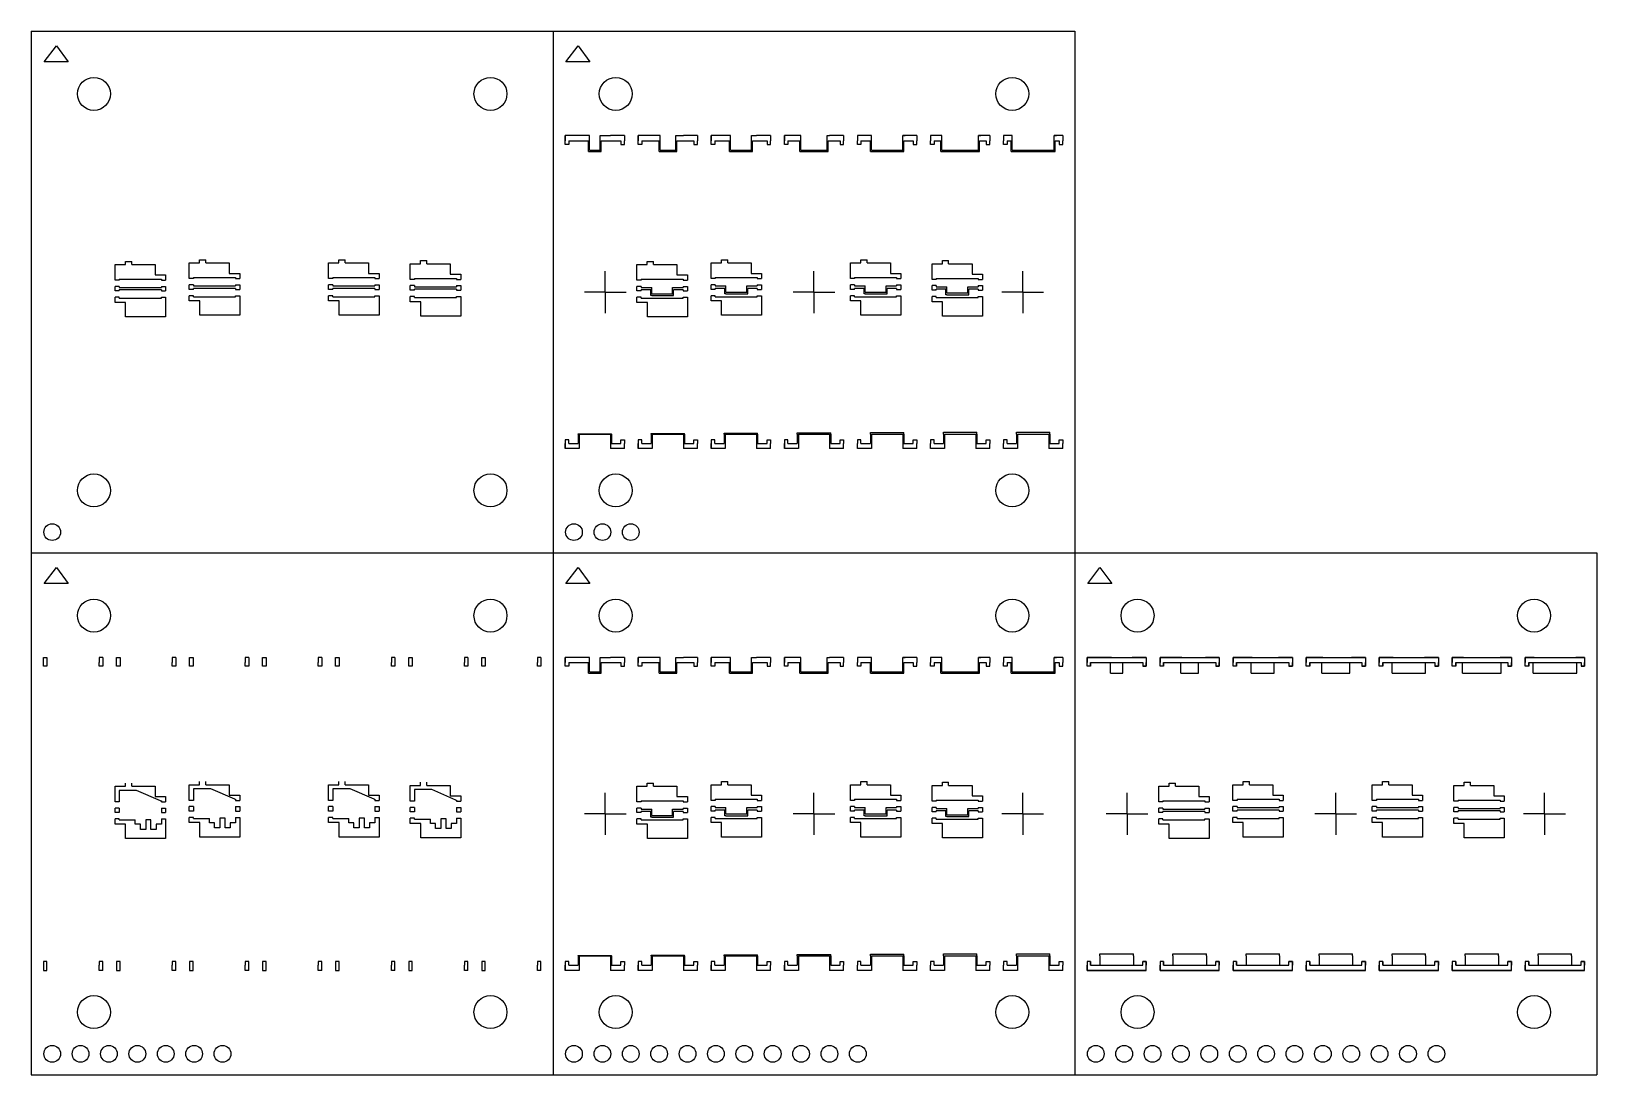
# Model space of a CAD drawing. Extents: x -12.5 to 62.5, y -12.5 to 37.5.
import ezdxf

# ---------------------------------------------------------------- set-up
doc = ezdxf.new("R2010")
doc.units = 0

msp = doc.modelspace()

# ---------------------------------------------------------------- linework, layer by layer
for p, q in [((-12.5, 37.5), (12.5, 37.5)), ((-12.5, 37.5), (-12.5, 12.5)), ((-11.883, 36.034), (-11.298, 36.8)), ((-11.298, 36.8), (-10.735, 36.034)), ((12.5, 37.5), (12.5, 12.5)), ((12.5, 37.5), (37.5, 37.5)), ((12.5, 37.5), (12.5, 12.5)), ((13.117, 36.034), (13.702, 36.8)), ((13.702, 36.8), (14.265, 36.034)), ((37.5, 37.5), (37.5, 12.5)), ((-10.735, 36.034), (-11.883, 36.034)), ((14.265, 36.034), (13.117, 36.034)), ((13.08, 32.25), (13.08, 32.5)), ((13.08, 32.5), (13.08, 32.25)), ((13.75, 32.5), (13.08, 32.5)), ((14.25, 32.5), (13.75, 32.5)), ((14.25, 31.8), (14.25, 32.5)), ((14.75, 31.8), (14.75, 32.5)), ((14.75, 32.5), (15.25, 32.5)), ((15.92, 32.5), (15.25, 32.5)), ((15.92, 32.5), (15.92, 32.25)), ((16.58, 32.25), (16.58, 32.5)), ((16.58, 32.5), (16.58, 32.25)), ((17.25, 32.5), (16.58, 32.5)), ((17.625, 32.5), (17.25, 32.5)), ((17.625, 31.8), (17.625, 32.5)), ((18.375, 31.8), (18.375, 32.5)), ((18.375, 32.5), (18.75, 32.5)), ((19.42, 32.5), (18.75, 32.5)), ((19.42, 32.5), (19.42, 32.25)), ((20.08, 32.25), (20.08, 32.5)), ((20.08, 32.5), (20.08, 32.25)), ((20.75, 32.5), (20.08, 32.5)), ((21, 32.5), (20.75, 32.5)), ((21, 31.8), (21, 32.5)), ((22, 31.8), (22, 32.5)), ((22, 32.5), (22.25, 32.5)), ((22.92, 32.5), (22.25, 32.5)), ((22.92, 32.5), (22.92, 32.25)), ((23.58, 32.25), (23.58, 32.5)), ((23.58, 32.5), (23.58, 32.25)), ((24.25, 32.5), (23.58, 32.5)), ((24.375, 32.5), (24.125, 32.5)), ((24.375, 31.8), (24.375, 32.5)), ((25.625, 31.8), (25.625, 32.5)), ((25.625, 32.5), (25.75, 32.5)), ((26.42, 32.5), (25.75, 32.5)), ((26.42, 32.5), (26.42, 32.25)), ((27.08, 32.5), (27.08, 32.25)), ((27.08, 32.5), (27.08, 32.25)), ((27.75, 32.5), (27.08, 32.5)), ((27.75, 32.5), (27.5, 32.5)), ((27.75, 31.8), (27.75, 32.5)), ((29.25, 31.8), (29.25, 32.5)), ((29.92, 32.5), (29.25, 32.5)), ((29.25, 32.5), (29.375, 32.5)), ((29.92, 32.5), (29.92, 32.25)), ((30.58, 32.5), (30.58, 32.25)), ((30.58, 32.5), (30.58, 32.25)), ((31.125, 32.5), (30.58, 32.5)), ((31.125, 32.5), (30.875, 32.5)), ((31.125, 31.8), (31.125, 32.5)), ((32.875, 31.8), (32.875, 32.5)), ((32.875, 32.5), (33, 32.5)), ((33.42, 32.5), (32.875, 32.5)), ((33.42, 32.5), (33.42, 32.25)), ((34.08, 32.5), (34.08, 32.25)), ((34.5, 32.5), (34.08, 32.5)), ((34.5, 32.5), (34.25, 32.5)), ((34.5, 31.8), (34.5, 32.5)), ((36.5, 31.8), (36.5, 32.5)), ((36.5, 32.5), (36.625, 32.5)), ((36.92, 32.5), (36.5, 32.5)), ((36.92, 32.5), (36.92, 32.25)), ((13.08, 32.072), (13.08, 32.25)), ((13.08, 32.072), (13.08, 32.25)), ((13.25, 32.072), (13.08, 32.072)), ((13.25, 32.25), (14.2, 32.25)), ((13.25, 32.25), (13.25, 32.072)), ((14.2, 31.744), (14.2, 32.25)), ((14.2, 31.744), (14.8, 31.744)), ((14.25, 31.8), (14.75, 31.8)), ((14.25, 31.8), (14.75, 31.8)), ((14.25, 31.744), (14.75, 31.744)), ((14.8, 32.25), (15.75, 32.25)), ((14.8, 31.744), (14.8, 32.25)), ((15.75, 32.25), (15.75, 32.072)), ((15.75, 32.072), (15.92, 32.072)), ((15.92, 32.072), (15.92, 32.25)), ((16.58, 32.072), (16.58, 32.25)), ((16.58, 32.072), (16.58, 32.25)), ((16.75, 32.072), (16.58, 32.072)), ((16.75, 32.25), (16.75, 32.072)), ((16.75, 32.25), (17.575, 32.25)), ((17.575, 31.744), (17.575, 32.25)), ((17.575, 31.744), (18.425, 31.744)), ((17.625, 31.8), (18.375, 31.8)), ((17.75, 31.8), (18.25, 31.8)), ((17.75, 31.744), (18.25, 31.744)), ((18.425, 31.744), (18.425, 32.25)), ((18.425, 32.25), (19.25, 32.25)), ((19.25, 32.25), (19.25, 32.072)), ((19.25, 32.072), (19.42, 32.072)), ((19.42, 32.072), (19.42, 32.25)), ((20.08, 32.072), (20.08, 32.25)), ((20.08, 32.072), (20.08, 32.25)), ((20.25, 32.072), (20.08, 32.072)), ((20.25, 32.25), (20.25, 32.072)), ((20.25, 32.25), (20.95, 32.25)), ((20.95, 31.744), (20.95, 32.25)), ((20.95, 31.744), (22.05, 31.744)), ((21, 31.8), (22, 31.8)), ((21.25, 31.8), (22, 31.8)), ((21.25, 31.744), (22.05, 31.744)), ((22.05, 31.744), (22.05, 32.25)), ((22.05, 32.25), (22.75, 32.25)), ((22.75, 32.25), (22.75, 32.072)), ((22.75, 32.072), (22.92, 32.072)), ((22.92, 32.072), (22.92, 32.25)), ((23.58, 32.072), (23.58, 32.25)), ((23.58, 32.072), (23.58, 32.25)), ((23.75, 32.072), (23.58, 32.072)), ((23.75, 32.25), (23.75, 32.072)), ((23.75, 32.25), (24.325, 32.25)), ((24.325, 31.744), (24.325, 32.25)), ((24.325, 31.744), (25.675, 31.744)), ((24.325, 31.744), (25.675, 31.744)), ((24.375, 31.8), (25.625, 31.8)), ((24.75, 31.8), (25.625, 31.8)), ((25.675, 31.744), (25.675, 32.25)), ((25.675, 32.25), (26.25, 32.25)), ((26.25, 32.25), (26.25, 32.072)), ((26.25, 32.072), (26.42, 32.072)), ((26.42, 32.072), (26.42, 32.25)), ((27.08, 32.072), (27.08, 32.25)), ((27.08, 32.072), (27.08, 32.25)), ((27.25, 32.072), (27.08, 32.072)), ((27.25, 32.25), (27.25, 32.072)), ((27.25, 32.25), (27.7, 32.25)), ((27.7, 31.744), (27.7, 32.25)), ((27.7, 31.744), (29.3, 31.744)), ((27.7, 31.744), (29.3, 31.744)), ((27.75, 31.8), (29.25, 31.8)), ((27.75, 31.8), (29.25, 31.8)), ((29.3, 31.744), (29.3, 32.25)), ((29.3, 32.25), (29.75, 32.25)), ((29.75, 32.25), (29.75, 32.072)), ((29.75, 32.072), (29.92, 32.072)), ((29.92, 32.072), (29.92, 32.25)), ((30.58, 32.072), (30.58, 32.25)), ((30.58, 32.072), (30.58, 32.25)), ((30.75, 32.072), (30.58, 32.072)), ((30.75, 32.25), (30.75, 32.072)), ((30.75, 32.25), (31.075, 32.25)), ((31.075, 31.744), (31.075, 32.25)), ((31.075, 31.744), (32.925, 31.744)), ((31.075, 31.744), (32.925, 31.744)), ((31.125, 31.8), (32.875, 31.8)), ((31.125, 31.8), (32.875, 31.8)), ((32.925, 31.744), (32.925, 32.25)), ((32.925, 32.25), (33.25, 32.25)), ((33.25, 32.25), (33.25, 32.072)), ((33.25, 32.072), (33.42, 32.072)), ((33.42, 32.072), (33.42, 32.25)), ((34.08, 32.072), (34.08, 32.25)), ((34.25, 32.072), (34.08, 32.072)), ((34.25, 32.25), (34.25, 32.072)), ((34.25, 32.25), (34.45, 32.25)), ((34.45, 31.744), (34.45, 32.25)), ((34.45, 31.744), (36.55, 31.744)), ((34.45, 31.744), (36.55, 31.744)), ((34.5, 31.8), (36.5, 31.8)), ((34.5, 31.8), (36.5, 31.8)), ((36.55, 31.744), (36.55, 32.25)), ((36.55, 32.25), (36.75, 32.25)), ((36.75, 32.25), (36.75, 32.072)), ((36.75, 32.072), (36.92, 32.072)), ((36.92, 32.072), (36.92, 32.25)), ((-8.483, 25.575), (-8.483, 26.325)), ((-8.483, 26.325), (-7.987, 26.325)), ((-7.987, 26.325), (-7.987, 26.475)), ((-7.987, 26.475), (-7.687, 26.475)), ((-7.687, 26.325), (-7.687, 26.475)), ((-7.687, 26.325), (-6.568, 26.325)), ((-6.568, 26.325), (-6.568, 25.825)), ((-4.93, 25.647), (-4.93, 26.397)), ((-4.93, 26.397), (-4.434, 26.397)), ((-4.434, 26.397), (-4.434, 26.547)), ((-4.434, 26.547), (-4.134, 26.547)), ((-4.134, 26.397), (-4.134, 26.547)), ((-4.134, 26.397), (-3.015, 26.397)), ((-3.015, 26.397), (-3.015, 25.897)), ((1.745, 25.647), (1.745, 26.397)), ((1.745, 26.397), (2.241, 26.397)), ((2.241, 26.397), (2.241, 26.547)), ((2.241, 26.547), (2.541, 26.547)), ((2.541, 26.397), (2.541, 26.547)), ((2.541, 26.397), (3.66, 26.397)), ((3.66, 26.397), (3.66, 25.897)), ((5.657, 25.611), (5.657, 26.361)), ((5.657, 26.361), (6.152, 26.361)), ((6.152, 26.361), (6.152, 26.511)), ((6.152, 26.511), (6.452, 26.511)), ((6.452, 26.361), (6.452, 26.511)), ((6.452, 26.361), (7.572, 26.361)), ((7.572, 26.361), (7.572, 25.861)), ((16.517, 25.575), (16.517, 26.325)), ((16.517, 26.325), (17.013, 26.325)), ((17.013, 26.325), (17.013, 26.475)), ((17.013, 26.475), (17.313, 26.475)), ((17.313, 26.325), (17.313, 26.475)), ((17.313, 26.325), (18.432, 26.325)), ((18.432, 26.325), (18.432, 25.825)), ((20.07, 25.647), (20.07, 26.397)), ((20.07, 26.397), (20.566, 26.397)), ((20.566, 26.397), (20.566, 26.547)), ((20.566, 26.547), (20.866, 26.547)), ((20.866, 26.397), (20.866, 26.547)), ((20.866, 26.397), (21.985, 26.397)), ((21.985, 26.397), (21.985, 25.897)), ((26.745, 25.647), (26.745, 26.397)), ((26.745, 26.397), (27.241, 26.397)), ((27.241, 26.397), (27.241, 26.547)), ((27.241, 26.547), (27.541, 26.547)), ((27.541, 26.397), (27.541, 26.547)), ((27.541, 26.397), (28.66, 26.397)), ((28.66, 26.397), (28.66, 25.897)), ((30.657, 25.611), (30.657, 26.361)), ((30.657, 26.361), (31.152, 26.361)), ((31.152, 26.361), (31.152, 26.511)), ((31.152, 26.511), (31.452, 26.511)), ((31.452, 26.361), (31.452, 26.511)), ((31.452, 26.361), (32.572, 26.361)), ((32.572, 26.361), (32.572, 25.861)), ((-8.283, 25.575), (-8.483, 25.575)), ((-8.283, 25.625), (-6.268, 25.625)), ((-8.283, 25.625), (-8.283, 25.575)), ((-6.568, 25.825), (-6.068, 25.825)), ((-6.268, 25.625), (-6.268, 25.575)), ((-6.268, 25.575), (-6.068, 25.575)), ((-6.068, 25.825), (-6.068, 25.575)), ((-4.73, 25.647), (-4.93, 25.647)), ((-4.73, 25.697), (-2.715, 25.697)), ((-4.73, 25.697), (-4.73, 25.647)), ((-3.015, 25.897), (-2.515, 25.897)), ((-2.715, 25.697), (-2.715, 25.647)), ((-2.715, 25.647), (-2.515, 25.647)), ((-2.515, 25.897), (-2.515, 25.647)), ((1.945, 25.647), (1.745, 25.647)), ((1.945, 25.697), (3.96, 25.697)), ((1.945, 25.697), (1.945, 25.647)), ((3.66, 25.897), (4.16, 25.897)), ((3.96, 25.697), (3.96, 25.647)), ((3.96, 25.647), (4.16, 25.647)), ((4.16, 25.897), (4.16, 25.647)), ((5.857, 25.611), (5.657, 25.611)), ((5.857, 25.661), (7.872, 25.661)), ((5.857, 25.661), (5.857, 25.611)), ((7.572, 25.861), (8.072, 25.861)), ((7.872, 25.661), (7.872, 25.611)), ((7.872, 25.611), (8.072, 25.611)), ((8.072, 25.861), (8.072, 25.611)), ((15, 25), (15, 26)), ((16.717, 25.575), (16.517, 25.575)), ((16.717, 25.625), (18.732, 25.625)), ((16.717, 25.625), (16.717, 25.575)), ((18.432, 25.825), (18.932, 25.825)), ((18.732, 25.625), (18.732, 25.575)), ((18.732, 25.575), (18.932, 25.575)), ((18.932, 25.825), (18.932, 25.575)), ((20.27, 25.647), (20.07, 25.647)), ((20.27, 25.697), (22.285, 25.697)), ((20.27, 25.697), (20.27, 25.647)), ((21.985, 25.897), (22.485, 25.897)), ((22.285, 25.697), (22.285, 25.647)), ((22.285, 25.647), (22.485, 25.647)), ((22.485, 25.897), (22.485, 25.647)), ((25, 25), (25, 26)), ((26.945, 25.647), (26.745, 25.647)), ((26.945, 25.697), (28.96, 25.697)), ((26.945, 25.697), (26.945, 25.647)), ((28.66, 25.897), (29.16, 25.897)), ((28.96, 25.697), (28.96, 25.647)), ((28.96, 25.647), (29.16, 25.647)), ((29.16, 25.897), (29.16, 25.647)), ((30.857, 25.611), (30.657, 25.611)), ((30.857, 25.661), (32.872, 25.661)), ((30.857, 25.661), (30.857, 25.611)), ((32.572, 25.861), (33.072, 25.861)), ((32.872, 25.661), (32.872, 25.611)), ((32.872, 25.611), (33.072, 25.611)), ((33.072, 25.861), (33.072, 25.611)), ((35, 25), (35, 26)), ((-8.283, 25.275), (-8.483, 25.275)), ((-8.283, 25.058), (-8.483, 25.058)), ((-8.283, 24.758), (-8.483, 24.758)), ((-8.283, 25.275), (-8.283, 25.225)), ((-8.283, 25.275), (-8.283, 25.225)), ((-8.283, 25.225), (-6.268, 25.225)), ((-7.825, 25.108), (-8.283, 25.108)), ((-8.283, 25.058), (-8.283, 25.108)), ((-8.283, 24.708), (-8.283, 24.758)), ((-6.725, 25.108), (-7.825, 25.108)), ((-6.268, 25.108), (-6.725, 25.108)), ((-6.268, 25.275), (-6.068, 25.275)), ((-6.268, 25.275), (-6.268, 25.225)), ((-6.268, 25.108), (-6.268, 25.058)), ((-6.268, 25.058), (-6.068, 25.058)), ((-6.268, 24.758), (-6.068, 24.758)), ((-6.268, 24.708), (-6.268, 24.758)), ((-4.73, 25.347), (-4.93, 25.347)), ((-4.73, 25.13), (-4.93, 25.13)), ((-4.73, 24.83), (-4.93, 24.83)), ((-4.73, 25.347), (-4.73, 25.297)), ((-4.73, 25.347), (-4.73, 25.297)), ((-4.73, 25.297), (-2.715, 25.297)), ((-4.272, 25.18), (-4.73, 25.18)), ((-4.73, 25.13), (-4.73, 25.18)), ((-4.73, 24.78), (-4.73, 24.83)), ((-4.73, 24.78), (-3.965, 24.78)), ((-3.172, 25.18), (-4.272, 25.18)), ((-3.965, 24.78), (-2.715, 24.78)), ((-2.715, 25.18), (-3.172, 25.18)), ((-2.715, 25.347), (-2.515, 25.347)), ((-2.715, 25.347), (-2.715, 25.297)), ((-2.715, 25.18), (-2.715, 25.13)), ((-2.715, 25.13), (-2.515, 25.13)), ((-2.715, 24.83), (-2.515, 24.83)), ((-2.715, 24.78), (-2.715, 24.83)), ((1.945, 25.347), (1.745, 25.347)), ((1.945, 25.13), (1.745, 25.13)), ((1.945, 24.83), (1.745, 24.83)), ((1.945, 25.347), (1.945, 25.297)), ((1.945, 25.347), (1.945, 25.297)), ((1.945, 25.297), (3.96, 25.297)), ((2.402, 25.18), (1.945, 25.18)), ((1.945, 25.13), (1.945, 25.18)), ((1.945, 24.78), (1.945, 24.83)), ((1.945, 24.78), (2.71, 24.78)), ((3.502, 25.18), (2.402, 25.18)), ((2.71, 24.78), (3.96, 24.78)), ((3.96, 25.18), (3.502, 25.18)), ((3.96, 25.347), (4.16, 25.347)), ((3.96, 25.347), (3.96, 25.297)), ((3.96, 25.18), (3.96, 25.13)), ((3.96, 25.13), (4.16, 25.13)), ((3.96, 24.83), (4.16, 24.83)), ((3.96, 24.78), (3.96, 24.83)), ((5.857, 25.311), (5.657, 25.311)), ((5.857, 25.094), (5.657, 25.094)), ((5.857, 24.794), (5.657, 24.794)), ((5.857, 25.311), (5.857, 25.261)), ((5.857, 25.311), (5.857, 25.261)), ((5.857, 25.261), (7.872, 25.261)), ((6.314, 25.144), (5.857, 25.144)), ((5.857, 25.094), (5.857, 25.144)), ((5.857, 24.744), (5.857, 24.794)), ((7.414, 25.144), (6.314, 25.144)), ((7.872, 25.144), (7.414, 25.144)), ((7.872, 25.311), (8.072, 25.311)), ((7.872, 25.311), (7.872, 25.261)), ((7.872, 25.144), (7.872, 25.094)), ((7.872, 25.094), (8.072, 25.094)), ((7.872, 24.794), (8.072, 24.794)), ((7.872, 24.744), (7.872, 24.794)), ((15, 25), (14, 25)), ((15, 25), (16, 25)), ((15, 25), (15, 24)), ((16.717, 25.275), (16.517, 25.275)), ((16.717, 25.058), (16.517, 25.058)), ((16.717, 24.758), (16.517, 24.758)), ((16.717, 25.275), (16.717, 25.225)), ((16.717, 25.275), (16.717, 25.225)), ((16.717, 25.225), (17.225, 25.225)), ((17.175, 25.108), (16.717, 25.108)), ((16.717, 25.058), (16.717, 25.108)), ((16.717, 24.708), (16.717, 24.758)), ((17.175, 25.075), (17.175, 25.108)), ((17.175, 24.841), (17.175, 25.075)), ((17.225, 24.841), (17.175, 24.841)), ((17.225, 24.924), (17.225, 25.225)), ((17.225, 24.924), (18.225, 24.924)), ((17.225, 24.841), (18.225, 24.841)), ((18.225, 25.225), (18.732, 25.225)), ((18.225, 24.924), (18.225, 25.225)), ((18.225, 24.841), (18.275, 24.841)), ((18.732, 25.108), (18.275, 25.108)), ((18.275, 24.841), (18.275, 25.108)), ((18.732, 25.275), (18.932, 25.275)), ((18.732, 25.275), (18.732, 25.225)), ((18.732, 25.108), (18.732, 25.058)), ((18.732, 25.058), (18.932, 25.058)), ((18.732, 24.758), (18.932, 24.758)), ((18.732, 24.708), (18.732, 24.758)), ((20.27, 25.347), (20.07, 25.347)), ((20.27, 25.13), (20.07, 25.13)), ((20.27, 24.83), (20.07, 24.83)), ((20.27, 25.347), (20.27, 25.297)), ((20.27, 25.347), (20.27, 25.297)), ((20.27, 25.297), (20.778, 25.297)), ((20.728, 25.18), (20.27, 25.18)), ((20.27, 25.13), (20.27, 25.18)), ((20.27, 24.78), (20.27, 24.83)), ((20.27, 24.78), (21.035, 24.78)), ((20.728, 25.146), (20.728, 25.18)), ((20.728, 24.912), (20.728, 25.146)), ((20.778, 24.912), (20.728, 24.912)), ((20.778, 24.996), (20.778, 25.297)), ((20.778, 24.996), (21.778, 24.996)), ((20.778, 24.912), (21.778, 24.912)), ((21.035, 24.78), (22.285, 24.78)), ((21.778, 25.297), (22.285, 25.297)), ((21.778, 24.996), (21.778, 25.297)), ((21.778, 24.912), (21.828, 24.912)), ((22.285, 25.18), (21.828, 25.18)), ((21.828, 24.912), (21.828, 25.18)), ((22.285, 25.347), (22.485, 25.347)), ((22.285, 25.347), (22.285, 25.297)), ((22.285, 25.18), (22.285, 25.13)), ((22.285, 25.13), (22.485, 25.13)), ((22.285, 24.83), (22.485, 24.83)), ((22.285, 24.78), (22.285, 24.83)), ((25, 25), (24, 25)), ((25, 25), (26, 25)), ((25, 25), (25, 24)), ((26.945, 25.347), (26.745, 25.347)), ((26.945, 25.13), (26.745, 25.13)), ((26.945, 24.83), (26.745, 24.83)), ((26.945, 25.347), (26.945, 25.297)), ((26.945, 25.347), (26.945, 25.297)), ((26.945, 25.297), (27.452, 25.297)), ((27.402, 25.18), (26.945, 25.18)), ((26.945, 25.13), (26.945, 25.18)), ((26.945, 24.78), (26.945, 24.83)), ((26.945, 24.78), (27.71, 24.78)), ((27.402, 25.146), (27.402, 25.18)), ((27.402, 24.912), (27.402, 25.146)), ((27.452, 24.912), (27.402, 24.912)), ((27.452, 24.996), (27.452, 25.297)), ((27.452, 24.996), (28.452, 24.996)), ((27.452, 24.912), (28.452, 24.912)), ((27.71, 24.78), (28.96, 24.78)), ((28.452, 25.297), (28.96, 25.297)), ((28.452, 24.996), (28.452, 25.297)), ((28.452, 24.912), (28.502, 24.912)), ((28.96, 25.18), (28.502, 25.18)), ((28.502, 24.912), (28.502, 25.18)), ((28.96, 25.347), (29.16, 25.347)), ((28.96, 25.347), (28.96, 25.297)), ((28.96, 25.18), (28.96, 25.13)), ((28.96, 25.13), (29.16, 25.13)), ((28.96, 24.83), (29.16, 24.83)), ((28.96, 24.78), (28.96, 24.83)), ((30.857, 25.311), (30.657, 25.311)), ((30.857, 25.094), (30.657, 25.094)), ((30.857, 24.794), (30.657, 24.794)), ((30.857, 25.311), (30.857, 25.261)), ((30.857, 25.311), (30.857, 25.261)), ((30.857, 25.261), (31.364, 25.261)), ((31.314, 25.144), (30.857, 25.144)), ((30.857, 25.094), (30.857, 25.144)), ((30.857, 24.744), (30.857, 24.794)), ((31.314, 25.11), (31.314, 25.144)), ((31.314, 24.876), (31.314, 25.11)), ((31.364, 24.876), (31.314, 24.876)), ((31.364, 24.96), (31.364, 25.261)), ((31.364, 24.96), (32.364, 24.96)), ((31.364, 24.876), (32.364, 24.876)), ((32.364, 25.261), (32.872, 25.261)), ((32.364, 24.96), (32.364, 25.261)), ((32.364, 24.876), (32.414, 24.876)), ((32.872, 25.144), (32.414, 25.144)), ((32.414, 24.876), (32.414, 25.144)), ((32.872, 25.311), (33.072, 25.311)), ((32.872, 25.311), (32.872, 25.261)), ((32.872, 25.144), (32.872, 25.094)), ((32.872, 25.094), (33.072, 25.094)), ((32.872, 24.794), (33.072, 24.794)), ((32.872, 24.744), (32.872, 24.794)), ((35, 25), (34, 25)), ((35, 25), (36, 25)), ((35, 25), (35, 24)), ((-8.283, 24.708), (-7.518, 24.708)), ((-7.518, 24.708), (-6.268, 24.708)), ((5.857, 24.744), (6.622, 24.744)), ((6.622, 24.744), (7.872, 24.744)), ((16.717, 24.708), (17.482, 24.708)), ((17.482, 24.708), (18.732, 24.708)), ((30.857, 24.744), (31.622, 24.744)), ((31.622, 24.744), (32.872, 24.744)), ((13.7, 18.214), (15.3, 18.214)), ((13.7, 18.2), (13.7, 18.214)), ((13.7, 18.2), (13.7, 17.75)), ((13.75, 18.2), (15.25, 18.2)), ((13.75, 18.2), (13.75, 17.5)), ((14.25, 18.2), (14.75, 18.2)), ((15.25, 18.2), (15.25, 17.5)), ((15.3, 18.2), (15.3, 18.214)), ((15.3, 18.2), (15.3, 17.75)), ((17.2, 18.228), (18.8, 18.228)), ((17.2, 18.2), (17.2, 18.228)), ((17.2, 18.2), (17.2, 17.75)), ((17.25, 18.2), (18.75, 18.2)), ((17.25, 18.2), (17.25, 17.5)), ((17.75, 18.2), (18.25, 18.2)), ((18.75, 18.2), (18.75, 17.5)), ((18.8, 18.2), (18.8, 18.228)), ((18.8, 18.2), (18.8, 17.75)), ((20.7, 18.242), (22.3, 18.242)), ((20.7, 18.2), (20.7, 18.242)), ((20.7, 18.2), (20.7, 17.75)), ((20.75, 18.2), (22.25, 18.2)), ((20.75, 18.2), (20.75, 17.5)), ((21.25, 18.242), (21.75, 18.242)), ((21.25, 18.2), (21.75, 18.2)), ((22.25, 18.2), (22.25, 17.5)), ((22.3, 18.2), (22.3, 18.242)), ((22.3, 18.2), (22.3, 17.75)), ((24.2, 18.256), (25.8, 18.256)), ((24.2, 18.2), (24.2, 18.256)), ((24.2, 18.2), (24.2, 17.75)), ((24.25, 18.2), (25.75, 18.2)), ((24.25, 18.2), (24.25, 17.5)), ((24.75, 18.256), (25.25, 18.256)), ((24.75, 18.2), (25.25, 18.2)), ((25.75, 18.2), (25.75, 17.5)), ((25.8, 18.2), (25.8, 18.256)), ((25.8, 18.2), (25.8, 17.75)), ((27.7, 18.27), (29.3, 18.27)), ((27.7, 18.2), (27.7, 18.27)), ((27.7, 18.2), (27.7, 17.75)), ((27.75, 18.2), (29.25, 18.2)), ((27.75, 18.2), (27.75, 17.5)), ((28.25, 18.2), (28.75, 18.2)), ((29.25, 18.2), (29.25, 17.5)), ((29.3, 18.2), (29.3, 18.27)), ((29.3, 18.2), (29.3, 17.75)), ((31.2, 18.2), (31.2, 18.284)), ((31.2, 18.284), (32.8, 18.284)), ((31.2, 18.2), (31.2, 17.75)), ((31.25, 18.2), (32.75, 18.2)), ((31.25, 18.2), (31.25, 17.5)), ((31.75, 18.2), (32.25, 18.2)), ((32.75, 18.2), (32.75, 17.5)), ((32.8, 18.2), (32.8, 18.284)), ((32.8, 18.2), (32.8, 17.75)), ((34.7, 18.2), (34.7, 18.298)), ((34.7, 18.298), (36.3, 18.298)), ((34.7, 18.2), (34.7, 17.75)), ((34.75, 18.2), (36.25, 18.2)), ((34.75, 18.2), (34.75, 17.5)), ((35.25, 18.2), (35.75, 18.2)), ((36.25, 18.2), (36.25, 17.5)), ((36.3, 18.2), (36.3, 18.298)), ((36.3, 18.2), (36.3, 17.75)), ((13.08, 17.928), (13.08, 17.75)), ((13.25, 17.928), (13.08, 17.928)), ((13.08, 17.928), (13.08, 17.75)), ((13.08, 17.75), (13.08, 17.5)), ((13.08, 17.5), (13.08, 17.75)), ((13.75, 17.5), (13.08, 17.5)), ((13.25, 17.75), (13.25, 17.928)), ((13.25, 17.75), (13.7, 17.75)), ((15.92, 17.5), (15.25, 17.5)), ((15.3, 17.75), (15.75, 17.75)), ((15.75, 17.75), (15.75, 17.928)), ((15.75, 17.928), (15.92, 17.928)), ((15.92, 17.928), (15.92, 17.75)), ((15.92, 17.5), (15.92, 17.75)), ((16.58, 17.928), (16.58, 17.75)), ((16.75, 17.928), (16.58, 17.928)), ((16.58, 17.928), (16.58, 17.75)), ((16.58, 17.75), (16.58, 17.5)), ((16.58, 17.5), (16.58, 17.75)), ((17.25, 17.5), (16.58, 17.5)), ((16.75, 17.75), (16.75, 17.928)), ((16.75, 17.75), (17.2, 17.75)), ((19.42, 17.5), (18.75, 17.5)), ((18.8, 17.75), (19.25, 17.75)), ((19.25, 17.75), (19.25, 17.928)), ((19.25, 17.928), (19.42, 17.928)), ((19.42, 17.928), (19.42, 17.75)), ((19.42, 17.5), (19.42, 17.75)), ((20.08, 17.928), (20.08, 17.75)), ((20.25, 17.928), (20.08, 17.928)), ((20.08, 17.928), (20.08, 17.75)), ((20.08, 17.75), (20.08, 17.5)), ((20.08, 17.5), (20.08, 17.75)), ((20.75, 17.5), (20.08, 17.5)), ((20.25, 17.75), (20.25, 17.928)), ((20.25, 17.75), (20.7, 17.75)), ((22.92, 17.5), (22.25, 17.5)), ((22.3, 17.75), (22.75, 17.75)), ((22.75, 17.75), (22.75, 17.928)), ((22.75, 17.928), (22.92, 17.928)), ((22.92, 17.928), (22.92, 17.75)), ((22.92, 17.5), (22.92, 17.75)), ((23.58, 17.928), (23.58, 17.75)), ((23.75, 17.928), (23.58, 17.928)), ((23.58, 17.928), (23.58, 17.75)), ((23.58, 17.75), (23.58, 17.5)), ((23.58, 17.5), (23.58, 17.75)), ((24.25, 17.5), (23.58, 17.5)), ((23.75, 17.75), (23.75, 17.928)), ((23.75, 17.75), (24.2, 17.75)), ((26.42, 17.5), (25.75, 17.5)), ((25.8, 17.75), (26.25, 17.75)), ((26.25, 17.75), (26.25, 17.928)), ((26.25, 17.928), (26.42, 17.928)), ((26.42, 17.928), (26.42, 17.75)), ((26.42, 17.5), (26.42, 17.75)), ((27.08, 17.928), (27.08, 17.75)), ((27.25, 17.928), (27.08, 17.928)), ((27.08, 17.928), (27.08, 17.75)), ((27.08, 17.5), (27.08, 17.75)), ((27.08, 17.5), (27.08, 17.75)), ((27.75, 17.5), (27.08, 17.5)), ((27.25, 17.75), (27.25, 17.928)), ((27.25, 17.75), (27.7, 17.75)), ((29.92, 17.5), (29.25, 17.5)), ((29.3, 17.75), (29.75, 17.75)), ((29.75, 17.75), (29.75, 17.928)), ((29.75, 17.928), (29.92, 17.928)), ((29.92, 17.928), (29.92, 17.75)), ((29.92, 17.5), (29.92, 17.75)), ((30.58, 17.928), (30.58, 17.75)), ((30.75, 17.928), (30.58, 17.928)), ((30.58, 17.928), (30.58, 17.75)), ((30.58, 17.5), (30.58, 17.75)), ((30.58, 17.5), (30.58, 17.75)), ((31.25, 17.5), (30.58, 17.5)), ((30.75, 17.75), (30.75, 17.928)), ((30.75, 17.75), (31.2, 17.75)), ((33.42, 17.5), (32.75, 17.5)), ((32.8, 17.75), (33.25, 17.75)), ((33.25, 17.75), (33.25, 17.928)), ((33.25, 17.928), (33.42, 17.928)), ((33.42, 17.928), (33.42, 17.75)), ((33.42, 17.5), (33.42, 17.75)), ((34.25, 17.928), (34.08, 17.928)), ((34.08, 17.928), (34.08, 17.75)), ((34.08, 17.5), (34.08, 17.75)), ((34.75, 17.5), (34.08, 17.5)), ((34.25, 17.75), (34.25, 17.928)), ((34.25, 17.75), (34.7, 17.75)), ((36.92, 17.5), (36.25, 17.5)), ((36.3, 17.75), (36.75, 17.75)), ((36.75, 17.75), (36.75, 17.928)), ((36.75, 17.928), (36.92, 17.928)), ((36.92, 17.928), (36.92, 17.75)), ((36.92, 17.5), (36.92, 17.75)), ((-12.5, 12.5), (12.5, 12.5)), ((-12.5, 12.5), (-12.5, -12.5)), ((-12.5, 12.5), (12.5, 12.5)), ((12.5, 12.5), (12.5, -12.5)), ((12.5, 12.5), (37.5, 12.5)), ((12.5, 12.5), (12.5, -12.5)), ((12.5, 12.5), (37.5, 12.5)), ((37.5, 12.5), (37.5, -12.5)), ((37.5, 12.5), (62.5, 12.5)), ((37.5, 12.5), (37.5, -12.5)), ((37.5, 12.5), (62.5, 12.5)), ((37.5, 12.5), (37.5, -12.5)), ((62.5, 12.5), (62.5, -12.5)), ((62.5, 12.5), (62.5, -12.5)), ((-11.883, 11.034), (-11.298, 11.8)), ((-11.298, 11.8), (-10.735, 11.034)), ((13.117, 11.034), (13.702, 11.8)), ((13.702, 11.8), (14.265, 11.034)), ((38.117, 11.034), (38.702, 11.8)), ((38.117, 11.034), (38.702, 11.8)), ((38.702, 11.8), (39.265, 11.034)), ((38.702, 11.8), (39.265, 11.034)), ((-10.735, 11.034), (-11.883, 11.034)), ((14.265, 11.034), (13.117, 11.034)), ((39.265, 11.034), (38.117, 11.034)), ((39.265, 11.034), (38.117, 11.034)), ((38.08, 7.25), (38.08, 7.5)), ((38.08, 7.5), (38.08, 7.25)), ((38.75, 7.5), (38.08, 7.5)), ((39.25, 7.5), (38.75, 7.5)), ((39.25, 7.5), (39.75, 7.5)), ((39.75, 7.5), (40.25, 7.5)), ((40.92, 7.5), (40.25, 7.5)), ((40.92, 7.5), (40.92, 7.25)), ((41.58, 7.25), (41.58, 7.5)), ((41.58, 7.5), (41.58, 7.25)), ((42.25, 7.5), (41.58, 7.5)), ((42.625, 7.5), (42.25, 7.5)), ((42.625, 7.5), (43.375, 7.5)), ((43.375, 7.5), (43.75, 7.5)), ((44.42, 7.5), (43.75, 7.5)), ((44.42, 7.5), (44.42, 7.25)), ((45.08, 7.25), (45.08, 7.5)), ((45.08, 7.5), (45.08, 7.25)), ((45.75, 7.5), (45.08, 7.5)), ((46, 7.5), (45.75, 7.5)), ((46, 7.5), (47, 7.5)), ((47, 7.5), (47.25, 7.5)), ((47.92, 7.5), (47.25, 7.5)), ((47.92, 7.5), (47.92, 7.25)), ((48.58, 7.25), (48.58, 7.5)), ((48.58, 7.5), (48.58, 7.25)), ((49.25, 7.5), (48.58, 7.5)), ((49.375, 7.5), (49.125, 7.5)), ((49.375, 7.5), (50.625, 7.5)), ((50.625, 7.5), (50.75, 7.5)), ((51.42, 7.5), (50.75, 7.5)), ((51.42, 7.5), (51.42, 7.25)), ((52.08, 7.5), (52.08, 7.25)), ((52.08, 7.5), (52.08, 7.25)), ((52.75, 7.5), (52.08, 7.5)), ((52.75, 7.5), (52.5, 7.5)), ((52.75, 7.5), (54.25, 7.5)), ((54.92, 7.5), (54.25, 7.5)), ((54.25, 7.5), (54.375, 7.5)), ((54.92, 7.5), (54.92, 7.25)), ((55.58, 7.5), (55.58, 7.25)), ((55.58, 7.5), (55.58, 7.25)), ((56.125, 7.5), (55.58, 7.5)), ((56.125, 7.5), (55.875, 7.5)), ((56.125, 7.5), (57.875, 7.5)), ((57.875, 7.5), (58, 7.5)), ((58.42, 7.5), (57.875, 7.5)), ((58.42, 7.5), (58.42, 7.25)), ((59.08, 7.5), (59.08, 7.25)), ((59.5, 7.5), (59.08, 7.5)), ((59.5, 7.5), (59.25, 7.5)), ((59.5, 7.5), (61.5, 7.5)), ((61.5, 7.5), (61.625, 7.5)), ((61.92, 7.5), (61.5, 7.5)), ((61.92, 7.5), (61.92, 7.25)), ((-11.92, 7.5), (-11.75, 7.5)), ((-11.92, 7.072), (-11.92, 7.5)), ((-11.75, 7.072), (-11.92, 7.072)), ((-11.75, 7.5), (-11.75, 7.25)), ((-11.75, 7.25), (-11.75, 7.072)), ((-9.25, 7.5), (-9.25, 7.25)), ((-9.08, 7.5), (-9.25, 7.5)), ((-9.25, 7.072), (-9.25, 7.25)), ((-9.08, 7.072), (-9.25, 7.072)), ((-9.08, 7.5), (-9.08, 7.072)), ((-8.42, 7.5), (-8.25, 7.5)), ((-8.42, 7.072), (-8.42, 7.5)), ((-8.25, 7.072), (-8.42, 7.072)), ((-8.25, 7.5), (-8.25, 7.25)), ((-8.25, 7.25), (-8.25, 7.072)), ((-5.75, 7.5), (-5.75, 7.25)), ((-5.58, 7.5), (-5.75, 7.5)), ((-5.75, 7.072), (-5.75, 7.25)), ((-5.58, 7.072), (-5.75, 7.072)), ((-5.58, 7.5), (-5.58, 7.072)), ((-4.92, 7.5), (-4.75, 7.5)), ((-4.92, 7.072), (-4.92, 7.5)), ((-4.75, 7.072), (-4.92, 7.072)), ((-4.75, 7.5), (-4.75, 7.25)), ((-4.75, 7.25), (-4.75, 7.072)), ((-2.25, 7.5), (-2.25, 7.25)), ((-2.08, 7.5), (-2.25, 7.5)), ((-2.25, 7.072), (-2.25, 7.25)), ((-2.08, 7.072), (-2.25, 7.072)), ((-2.08, 7.5), (-2.08, 7.072)), ((-1.42, 7.5), (-1.25, 7.5)), ((-1.42, 7.072), (-1.42, 7.5)), ((-1.25, 7.072), (-1.42, 7.072)), ((-1.25, 7.5), (-1.25, 7.25)), ((-1.25, 7.25), (-1.25, 7.072)), ((1.25, 7.5), (1.25, 7.25)), ((1.42, 7.5), (1.25, 7.5)), ((1.25, 7.072), (1.25, 7.25)), ((1.42, 7.072), (1.25, 7.072)), ((1.42, 7.5), (1.42, 7.072)), ((2.08, 7.5), (2.25, 7.5)), ((2.08, 7.072), (2.08, 7.5)), ((2.25, 7.072), (2.08, 7.072)), ((2.25, 7.5), (2.25, 7.25)), ((2.25, 7.25), (2.25, 7.072)), ((4.75, 7.5), (4.75, 7.25)), ((4.92, 7.5), (4.75, 7.5)), ((4.75, 7.072), (4.75, 7.25)), ((4.92, 7.072), (4.75, 7.072)), ((4.92, 7.5), (4.92, 7.072)), ((5.58, 7.5), (5.75, 7.5)), ((5.58, 7.072), (5.58, 7.5)), ((5.75, 7.072), (5.58, 7.072)), ((5.75, 7.5), (5.75, 7.25)), ((5.75, 7.25), (5.75, 7.072)), ((8.25, 7.5), (8.25, 7.25)), ((8.42, 7.5), (8.25, 7.5)), ((8.25, 7.072), (8.25, 7.25)), ((8.42, 7.072), (8.25, 7.072)), ((8.42, 7.5), (8.42, 7.072)), ((9.08, 7.5), (9.25, 7.5)), ((9.08, 7.072), (9.08, 7.5)), ((9.25, 7.072), (9.08, 7.072)), ((9.25, 7.5), (9.25, 7.25)), ((9.25, 7.25), (9.25, 7.072)), ((11.75, 7.5), (11.75, 7.25)), ((11.92, 7.5), (11.75, 7.5)), ((11.75, 7.072), (11.75, 7.25)), ((11.92, 7.072), (11.75, 7.072)), ((11.92, 7.5), (11.92, 7.072)), ((13.08, 7.25), (13.08, 7.5)), ((13.08, 7.5), (13.08, 7.25)), ((13.75, 7.5), (13.08, 7.5)), ((13.08, 7.072), (13.08, 7.25)), ((13.08, 7.072), (13.08, 7.25)), ((13.25, 7.072), (13.08, 7.072)), ((13.25, 7.25), (14.2, 7.25)), ((13.25, 7.25), (13.25, 7.072)), ((14.25, 7.5), (13.75, 7.5)), ((14.2, 6.744), (14.2, 7.25)), ((14.25, 6.8), (14.25, 7.5)), ((14.25, 6.8), (14.75, 6.8)), ((14.25, 6.8), (14.75, 6.8)), ((14.75, 6.8), (14.75, 7.5)), ((14.75, 7.5), (15.25, 7.5)), ((14.8, 7.25), (15.75, 7.25)), ((14.8, 6.744), (14.8, 7.25)), ((15.92, 7.5), (15.25, 7.5)), ((15.75, 7.25), (15.75, 7.072)), ((15.75, 7.072), (15.92, 7.072)), ((15.92, 7.5), (15.92, 7.25)), ((15.92, 7.072), (15.92, 7.25)), ((16.58, 7.25), (16.58, 7.5)), ((16.58, 7.5), (16.58, 7.25)), ((17.25, 7.5), (16.58, 7.5)), ((16.58, 7.072), (16.58, 7.25)), ((16.58, 7.072), (16.58, 7.25)), ((16.75, 7.072), (16.58, 7.072)), ((16.75, 7.25), (17.575, 7.25)), ((16.75, 7.25), (16.75, 7.072)), ((17.625, 7.5), (17.25, 7.5)), ((17.575, 6.744), (17.575, 7.25)), ((17.625, 6.8), (17.625, 7.5)), ((17.625, 6.8), (18.375, 6.8)), ((17.75, 6.8), (18.25, 6.8)), ((18.375, 6.8), (18.375, 7.5)), ((18.375, 7.5), (18.75, 7.5)), ((18.425, 7.25), (19.25, 7.25)), ((18.425, 6.744), (18.425, 7.25)), ((19.42, 7.5), (18.75, 7.5)), ((19.25, 7.25), (19.25, 7.072)), ((19.25, 7.072), (19.42, 7.072)), ((19.42, 7.5), (19.42, 7.25)), ((19.42, 7.072), (19.42, 7.25)), ((20.08, 7.25), (20.08, 7.5)), ((20.08, 7.5), (20.08, 7.25)), ((20.75, 7.5), (20.08, 7.5)), ((20.08, 7.072), (20.08, 7.25)), ((20.08, 7.072), (20.08, 7.25)), ((20.25, 7.072), (20.08, 7.072)), ((20.25, 7.25), (20.25, 7.072)), ((20.25, 7.25), (20.95, 7.25)), ((21, 7.5), (20.75, 7.5)), ((20.95, 6.744), (20.95, 7.25)), ((21, 6.8), (21, 7.5)), ((21, 6.8), (22, 6.8)), ((21.25, 6.8), (22, 6.8)), ((22, 6.8), (22, 7.5)), ((22, 7.5), (22.25, 7.5)), ((22.05, 6.744), (22.05, 7.25)), ((22.05, 7.25), (22.75, 7.25)), ((22.92, 7.5), (22.25, 7.5)), ((22.75, 7.25), (22.75, 7.072)), ((22.75, 7.072), (22.92, 7.072)), ((22.92, 7.5), (22.92, 7.25)), ((22.92, 7.072), (22.92, 7.25)), ((23.58, 7.25), (23.58, 7.5)), ((23.58, 7.5), (23.58, 7.25)), ((24.25, 7.5), (23.58, 7.5)), ((23.58, 7.072), (23.58, 7.25)), ((23.58, 7.072), (23.58, 7.25)), ((23.75, 7.072), (23.58, 7.072)), ((23.75, 7.25), (23.75, 7.072)), ((23.75, 7.25), (24.325, 7.25)), ((24.375, 7.5), (24.125, 7.5)), ((24.325, 6.744), (24.325, 7.25)), ((24.375, 6.8), (24.375, 7.5)), ((24.375, 6.8), (25.625, 6.8)), ((24.75, 6.8), (25.625, 6.8)), ((25.625, 6.8), (25.625, 7.5)), ((25.625, 7.5), (25.75, 7.5)), ((25.675, 6.744), (25.675, 7.25)), ((25.675, 7.25), (26.25, 7.25)), ((26.42, 7.5), (25.75, 7.5)), ((26.25, 7.25), (26.25, 7.072)), ((26.25, 7.072), (26.42, 7.072)), ((26.42, 7.5), (26.42, 7.25)), ((26.42, 7.072), (26.42, 7.25)), ((27.08, 7.5), (27.08, 7.25)), ((27.08, 7.5), (27.08, 7.25)), ((27.75, 7.5), (27.08, 7.5)), ((27.08, 7.072), (27.08, 7.25)), ((27.08, 7.072), (27.08, 7.25)), ((27.25, 7.072), (27.08, 7.072)), ((27.25, 7.25), (27.25, 7.072)), ((27.25, 7.25), (27.7, 7.25)), ((27.75, 7.5), (27.5, 7.5)), ((27.7, 6.744), (27.7, 7.25)), ((27.75, 6.8), (27.75, 7.5)), ((27.75, 6.8), (29.25, 6.8)), ((27.75, 6.8), (29.25, 6.8)), ((29.25, 6.8), (29.25, 7.5)), ((29.92, 7.5), (29.25, 7.5)), ((29.25, 7.5), (29.375, 7.5)), ((29.3, 6.744), (29.3, 7.25)), ((29.3, 7.25), (29.75, 7.25)), ((29.75, 7.25), (29.75, 7.072)), ((29.75, 7.072), (29.92, 7.072)), ((29.92, 7.5), (29.92, 7.25)), ((29.92, 7.072), (29.92, 7.25)), ((30.58, 7.5), (30.58, 7.25)), ((30.58, 7.5), (30.58, 7.25)), ((31.125, 7.5), (30.58, 7.5)), ((30.58, 7.072), (30.58, 7.25)), ((30.58, 7.072), (30.58, 7.25)), ((30.75, 7.072), (30.58, 7.072)), ((30.75, 7.25), (30.75, 7.072)), ((30.75, 7.25), (31.075, 7.25)), ((31.125, 7.5), (30.875, 7.5)), ((31.075, 6.744), (31.075, 7.25)), ((31.125, 6.8), (31.125, 7.5)), ((31.125, 6.8), (32.875, 6.8)), ((31.125, 6.8), (32.875, 6.8)), ((32.875, 6.8), (32.875, 7.5)), ((33.42, 7.5), (32.875, 7.5)), ((32.875, 7.5), (33, 7.5)), ((32.925, 6.744), (32.925, 7.25)), ((32.925, 7.25), (33.25, 7.25)), ((33.25, 7.25), (33.25, 7.072)), ((33.25, 7.072), (33.42, 7.072)), ((33.42, 7.5), (33.42, 7.25)), ((33.42, 7.072), (33.42, 7.25)), ((34.08, 7.5), (34.08, 7.25)), ((34.5, 7.5), (34.08, 7.5)), ((34.08, 7.072), (34.08, 7.25)), ((34.25, 7.072), (34.08, 7.072)), ((34.5, 7.5), (34.25, 7.5)), ((34.25, 7.25), (34.25, 7.072)), ((34.25, 7.25), (34.45, 7.25)), ((34.45, 6.744), (34.45, 7.25)), ((34.5, 6.8), (34.5, 7.5)), ((34.5, 6.8), (36.5, 6.8)), ((34.5, 6.8), (36.5, 6.8)), ((36.5, 6.8), (36.5, 7.5)), ((36.5, 7.5), (36.625, 7.5)), ((36.92, 7.5), (36.5, 7.5)), ((36.55, 6.744), (36.55, 7.25)), ((36.55, 7.25), (36.75, 7.25)), ((36.75, 7.25), (36.75, 7.072)), ((36.75, 7.072), (36.92, 7.072)), ((36.92, 7.5), (36.92, 7.25)), ((36.92, 7.072), (36.92, 7.25)), ((38.08, 7.072), (38.08, 7.5)), ((38.08, 7.5), (40.92, 7.5)), ((38.08, 7.072), (38.08, 7.25)), ((38.08, 7.072), (38.08, 7.25)), ((38.25, 7.072), (38.08, 7.072)), ((38.25, 7.072), (38.08, 7.072)), ((38.25, 7.25), (40.75, 7.25)), ((38.25, 7.072), (38.25, 7.25)), ((38.25, 7.25), (39.2, 7.25)), ((38.25, 7.25), (38.25, 7.072)), ((39.2, 6.744), (39.2, 7.25)), ((39.8, 7.25), (40.75, 7.25)), ((39.8, 6.744), (39.8, 7.25)), ((40.75, 7.25), (40.75, 7.072)), ((40.75, 7.25), (40.75, 7.072)), ((40.92, 7.072), (40.75, 7.072)), ((40.75, 7.072), (40.92, 7.072)), ((40.92, 7.5), (40.92, 7.072)), ((40.92, 7.072), (40.92, 7.25)), ((41.58, 7.072), (41.58, 7.5)), ((41.58, 7.5), (44.42, 7.5)), ((41.58, 7.072), (41.58, 7.25)), ((41.58, 7.072), (41.58, 7.25)), ((41.75, 7.072), (41.58, 7.072)), ((41.75, 7.072), (41.58, 7.072)), ((41.75, 7.072), (41.58, 7.072)), ((41.75, 7.072), (41.75, 7.25)), ((41.75, 7.25), (44.25, 7.25)), ((41.75, 7.25), (41.75, 7.072)), ((41.75, 7.25), (42.575, 7.25)), ((42.575, 6.744), (42.575, 7.25)), ((43.425, 6.744), (43.425, 7.25)), ((43.425, 7.25), (44.25, 7.25)), ((44.25, 7.25), (44.25, 7.072)), ((44.25, 7.25), (44.25, 7.072)), ((44.42, 7.072), (44.25, 7.072)), ((44.42, 7.072), (44.25, 7.072)), ((44.25, 7.072), (44.42, 7.072)), ((44.42, 7.5), (44.42, 7.072)), ((44.42, 7.072), (44.42, 7.25)), ((45.08, 7.072), (45.08, 7.5)), ((45.08, 7.5), (47.92, 7.5)), ((45.08, 7.072), (45.08, 7.25)), ((45.08, 7.072), (45.08, 7.25)), ((45.25, 7.072), (45.08, 7.072)), ((45.25, 7.072), (45.08, 7.072)), ((45.25, 7.072), (45.08, 7.072)), ((45.25, 7.072), (45.25, 7.25)), ((45.25, 7.25), (47.75, 7.25)), ((45.25, 7.25), (45.25, 7.072)), ((45.25, 7.25), (45.95, 7.25)), ((45.95, 6.744), (45.95, 7.25)), ((47.05, 6.744), (47.05, 7.25)), ((47.05, 7.25), (47.75, 7.25)), ((47.75, 7.25), (47.75, 7.072)), ((47.75, 7.25), (47.75, 7.072)), ((47.92, 7.072), (47.75, 7.072)), ((47.92, 7.072), (47.75, 7.072)), ((47.75, 7.072), (47.92, 7.072)), ((47.92, 7.5), (47.92, 7.072)), ((47.92, 7.072), (47.92, 7.25)), ((48.58, 7.072), (48.58, 7.5)), ((48.58, 7.5), (51.42, 7.5)), ((48.58, 7.072), (48.58, 7.25)), ((48.58, 7.072), (48.58, 7.25)), ((48.75, 7.072), (48.58, 7.072)), ((48.75, 7.072), (48.58, 7.072)), ((48.75, 7.072), (48.58, 7.072)), ((48.75, 7.072), (48.75, 7.25)), ((48.75, 7.25), (51.25, 7.25)), ((48.75, 7.25), (48.75, 7.072)), ((48.75, 7.25), (49.325, 7.25)), ((49.325, 6.744), (49.325, 7.25)), ((50.675, 6.744), (50.675, 7.25)), ((50.675, 7.25), (51.25, 7.25)), ((51.25, 7.25), (51.25, 7.072)), ((51.25, 7.25), (51.25, 7.072)), ((51.42, 7.072), (51.25, 7.072)), ((51.42, 7.072), (51.25, 7.072)), ((51.25, 7.072), (51.42, 7.072)), ((51.42, 7.5), (51.42, 7.072)), ((51.42, 7.072), (51.42, 7.25)), ((52.08, 7.072), (52.08, 7.5)), ((52.08, 7.5), (54.92, 7.5)), ((52.08, 7.072), (52.08, 7.25)), ((52.08, 7.072), (52.08, 7.25)), ((52.25, 7.072), (52.08, 7.072)), ((52.25, 7.072), (52.08, 7.072)), ((52.25, 7.072), (52.08, 7.072)), ((52.25, 7.072), (52.25, 7.25)), ((52.25, 7.25), (54.75, 7.25)), ((52.25, 7.25), (52.25, 7.072)), ((52.25, 7.25), (52.7, 7.25)), ((52.7, 6.744), (52.7, 7.25)), ((54.3, 6.744), (54.3, 7.25)), ((54.3, 7.25), (54.75, 7.25)), ((54.75, 7.25), (54.75, 7.072)), ((54.75, 7.25), (54.75, 7.072)), ((54.92, 7.072), (54.75, 7.072)), ((54.92, 7.072), (54.75, 7.072)), ((54.75, 7.072), (54.92, 7.072)), ((54.92, 7.5), (54.92, 7.072)), ((54.92, 7.072), (54.92, 7.25)), ((55.58, 7.072), (55.58, 7.5)), ((55.58, 7.5), (58.42, 7.5)), ((55.58, 7.072), (55.58, 7.25)), ((55.58, 7.072), (55.58, 7.25)), ((55.75, 7.072), (55.58, 7.072)), ((55.75, 7.072), (55.58, 7.072)), ((55.75, 7.072), (55.58, 7.072)), ((55.75, 7.072), (55.75, 7.25)), ((55.75, 7.25), (58.25, 7.25)), ((55.75, 7.25), (55.75, 7.072)), ((55.75, 7.25), (56.075, 7.25)), ((56.075, 6.744), (56.075, 7.25)), ((57.925, 6.744), (57.925, 7.25)), ((57.925, 7.25), (58.25, 7.25)), ((58.25, 7.25), (58.25, 7.072)), ((58.25, 7.25), (58.25, 7.072)), ((58.42, 7.072), (58.25, 7.072)), ((58.42, 7.072), (58.25, 7.072)), ((58.25, 7.072), (58.42, 7.072)), ((58.42, 7.5), (58.42, 7.072)), ((58.42, 7.072), (58.42, 7.25)), ((59.08, 7.072), (59.08, 7.5)), ((59.08, 7.5), (61.92, 7.5)), ((59.08, 7.072), (59.08, 7.25)), ((59.25, 7.072), (59.08, 7.072)), ((59.25, 7.072), (59.08, 7.072)), ((59.25, 7.072), (59.08, 7.072)), ((59.25, 7.072), (59.25, 7.25)), ((59.25, 7.25), (61.75, 7.25)), ((59.25, 7.25), (59.25, 7.072)), ((59.25, 7.25), (59.45, 7.25)), ((59.45, 6.744), (59.45, 7.25)), ((61.55, 6.744), (61.55, 7.25)), ((61.55, 7.25), (61.75, 7.25)), ((61.75, 7.25), (61.75, 7.072)), ((61.75, 7.25), (61.75, 7.072)), ((61.92, 7.072), (61.75, 7.072)), ((61.92, 7.072), (61.75, 7.072)), ((61.75, 7.072), (61.92, 7.072)), ((61.92, 7.5), (61.92, 7.072)), ((61.92, 7.072), (61.92, 7.25)), ((14.2, 6.744), (14.8, 6.744)), ((14.25, 6.744), (14.75, 6.744)), ((17.575, 6.744), (18.425, 6.744)), ((17.75, 6.744), (18.25, 6.744)), ((20.95, 6.744), (22.05, 6.744)), ((21.25, 6.744), (22.05, 6.744)), ((24.325, 6.744), (25.675, 6.744)), ((24.325, 6.744), (25.675, 6.744)), ((27.7, 6.744), (29.3, 6.744)), ((27.7, 6.744), (29.3, 6.744)), ((31.075, 6.744), (32.925, 6.744)), ((31.075, 6.744), (32.925, 6.744)), ((34.45, 6.744), (36.55, 6.744)), ((34.45, 6.744), (36.55, 6.744)), ((39.2, 6.744), (39.8, 6.744)), ((39.25, 6.744), (39.75, 6.744)), ((42.575, 6.744), (43.425, 6.744)), ((42.75, 6.744), (43.25, 6.744)), ((45.95, 6.744), (47.05, 6.744)), ((46.25, 6.744), (47.05, 6.744)), ((49.325, 6.744), (50.675, 6.744)), ((49.325, 6.744), (50.675, 6.744)), ((52.7, 6.744), (54.3, 6.744)), ((52.7, 6.744), (54.3, 6.744)), ((56.075, 6.744), (57.925, 6.744)), ((56.075, 6.744), (57.925, 6.744)), ((59.45, 6.744), (61.55, 6.744)), ((59.45, 6.744), (61.55, 6.744)), ((-4.434, 1.397), (-4.434, 1.547)), ((-4.134, 1.397), (-4.134, 1.547)), ((2.241, 1.397), (2.241, 1.547)), ((2.541, 1.397), (2.541, 1.547)), ((6.152, 1.361), (6.152, 1.511)), ((6.452, 1.361), (6.452, 1.511)), ((20.566, 1.397), (20.566, 1.547)), ((20.566, 1.547), (20.866, 1.547)), ((20.866, 1.397), (20.866, 1.547)), ((27.241, 1.397), (27.241, 1.547)), ((27.241, 1.547), (27.541, 1.547)), ((27.541, 1.397), (27.541, 1.547)), ((31.152, 1.361), (31.152, 1.511)), ((31.152, 1.511), (31.452, 1.511)), ((31.452, 1.361), (31.452, 1.511)), ((45.566, 1.397), (45.566, 1.547)), ((45.566, 1.547), (45.866, 1.547)), ((45.866, 1.397), (45.866, 1.547)), ((52.241, 1.397), (52.241, 1.547)), ((52.241, 1.547), (52.541, 1.547)), ((52.541, 1.397), (52.541, 1.547)), ((56.152, 1.361), (56.152, 1.511)), ((56.152, 1.511), (56.452, 1.511)), ((56.452, 1.361), (56.452, 1.511)), ((-8.483, 0.575), (-8.483, 1.325)), ((-8.483, 1.325), (-7.987, 1.325)), ((-8.283, 1.125), (-8.283, 0.575)), ((-7.458, 1.125), (-8.283, 1.125)), ((-7.987, 1.325), (-7.987, 1.475)), ((-7.687, 1.325), (-7.687, 1.475)), ((-7.687, 1.325), (-6.568, 1.325)), ((-6.308, 0.625), (-7.458, 1.125)), ((-6.568, 1.325), (-6.568, 0.825)), ((-6.568, 0.825), (-6.068, 0.825)), ((-6.068, 0.825), (-6.068, 0.575)), ((-4.93, 0.647), (-4.93, 1.397)), ((-4.93, 1.397), (-4.434, 1.397)), ((-4.73, 1.197), (-4.73, 0.647)), ((-3.905, 1.197), (-4.73, 1.197)), ((-4.134, 1.397), (-3.015, 1.397)), ((-2.755, 0.697), (-3.905, 1.197)), ((-3.015, 1.397), (-3.015, 0.897)), ((-3.015, 0.897), (-2.515, 0.897)), ((-2.515, 0.897), (-2.515, 0.647)), ((1.745, 0.647), (1.745, 1.397)), ((1.745, 1.397), (2.241, 1.397)), ((1.945, 1.197), (1.945, 0.647)), ((2.77, 1.197), (1.945, 1.197)), ((2.541, 1.397), (3.66, 1.397)), ((3.92, 0.697), (2.77, 1.197)), ((3.66, 1.397), (3.66, 0.897)), ((3.66, 0.897), (4.16, 0.897)), ((4.16, 0.897), (4.16, 0.647)), ((5.657, 0.611), (5.657, 1.361)), ((5.657, 1.361), (6.152, 1.361)), ((5.857, 1.161), (5.857, 0.611)), ((6.682, 1.161), (5.857, 1.161)), ((6.452, 1.361), (7.572, 1.361)), ((7.832, 0.661), (6.682, 1.161)), ((7.572, 1.361), (7.572, 0.861)), ((7.572, 0.861), (8.072, 0.861)), ((8.072, 0.861), (8.072, 0.611)), ((15, 0), (15, 1)), ((16.517, 0.575), (16.517, 1.325)), ((16.517, 1.325), (17.013, 1.325)), ((17.013, 1.325), (17.013, 1.475)), ((17.013, 1.475), (17.313, 1.475)), ((17.313, 1.325), (17.313, 1.475)), ((17.313, 1.325), (18.432, 1.325)), ((18.432, 1.325), (18.432, 0.825)), ((18.432, 0.825), (18.932, 0.825)), ((18.932, 0.825), (18.932, 0.575)), ((20.07, 0.647), (20.07, 1.397)), ((20.07, 1.397), (20.566, 1.397)), ((20.866, 1.397), (21.985, 1.397)), ((21.985, 1.397), (21.985, 0.897)), ((21.985, 0.897), (22.485, 0.897)), ((22.485, 0.897), (22.485, 0.647)), ((25, 0), (25, 1)), ((26.745, 0.647), (26.745, 1.397)), ((26.745, 1.397), (27.241, 1.397)), ((27.541, 1.397), (28.66, 1.397)), ((28.66, 1.397), (28.66, 0.897)), ((28.66, 0.897), (29.16, 0.897)), ((29.16, 0.897), (29.16, 0.647)), ((30.657, 0.611), (30.657, 1.361)), ((30.657, 1.361), (31.152, 1.361)), ((31.452, 1.361), (32.572, 1.361)), ((32.572, 1.361), (32.572, 0.861)), ((32.572, 0.861), (33.072, 0.861)), ((33.072, 0.861), (33.072, 0.611)), ((35, 0), (35, 1)), ((40, 0), (40, 1)), ((40, 0), (40, 1)), ((41.517, 0.575), (41.517, 1.325)), ((41.517, 1.325), (42.013, 1.325)), ((42.013, 1.325), (42.013, 1.475)), ((42.013, 1.475), (42.313, 1.475)), ((42.313, 1.325), (42.313, 1.475)), ((42.313, 1.325), (43.432, 1.325)), ((43.432, 1.325), (43.432, 0.825)), ((43.432, 0.825), (43.932, 0.825)), ((43.932, 0.825), (43.932, 0.575)), ((45.07, 0.647), (45.07, 1.397)), ((45.07, 1.397), (45.566, 1.397)), ((45.866, 1.397), (46.985, 1.397)), ((46.985, 1.397), (46.985, 0.897)), ((46.985, 0.897), (47.485, 0.897)), ((47.485, 0.897), (47.485, 0.647)), ((50, 0), (50, 1)), ((50, 0), (50, 1)), ((51.745, 0.647), (51.745, 1.397)), ((51.745, 1.397), (52.241, 1.397)), ((52.541, 1.397), (53.66, 1.397)), ((53.66, 1.397), (53.66, 0.897)), ((53.66, 0.897), (54.16, 0.897)), ((54.16, 0.897), (54.16, 0.647)), ((55.657, 0.611), (55.657, 1.361)), ((55.657, 1.361), (56.152, 1.361)), ((56.452, 1.361), (57.572, 1.361)), ((57.572, 1.361), (57.572, 0.861)), ((57.572, 0.861), (58.072, 0.861)), ((58.072, 0.861), (58.072, 0.611)), ((60, 0), (60, 1)), ((60, 0), (60, 1)), ((-8.283, 0.575), (-8.483, 0.575)), ((-8.283, 0.275), (-8.483, 0.275)), ((-8.283, 0.058), (-8.483, 0.058)), ((-8.283, 0.275), (-8.283, 0.225)), ((-8.283, 0.275), (-8.283, 0.058)), ((-6.308, 0.625), (-6.268, 0.625)), ((-6.268, 0.625), (-6.268, 0.575)), ((-6.268, 0.575), (-6.068, 0.575)), ((-6.268, 0.275), (-6.268, 0.058)), ((-6.268, 0.275), (-6.068, 0.275)), ((-6.268, 0.058), (-6.068, 0.058)), ((-4.73, 0.647), (-4.93, 0.647)), ((-4.73, 0.347), (-4.93, 0.347)), ((-4.73, 0.13), (-4.93, 0.13)), ((-4.73, 0.347), (-4.73, 0.297)), ((-4.73, 0.347), (-4.73, 0.13)), ((-2.755, 0.697), (-2.715, 0.697)), ((-2.715, 0.697), (-2.715, 0.647)), ((-2.715, 0.647), (-2.515, 0.647)), ((-2.715, 0.347), (-2.715, 0.13)), ((-2.715, 0.347), (-2.515, 0.347)), ((-2.715, 0.13), (-2.515, 0.13)), ((1.945, 0.647), (1.745, 0.647)), ((1.945, 0.347), (1.745, 0.347)), ((1.945, 0.13), (1.745, 0.13)), ((1.945, 0.347), (1.945, 0.297)), ((1.945, 0.347), (1.945, 0.13)), ((3.92, 0.697), (3.96, 0.697)), ((3.96, 0.697), (3.96, 0.647)), ((3.96, 0.647), (4.16, 0.647)), ((3.96, 0.347), (3.96, 0.13)), ((3.96, 0.347), (4.16, 0.347)), ((3.96, 0.13), (4.16, 0.13)), ((5.857, 0.611), (5.657, 0.611)), ((5.857, 0.311), (5.657, 0.311)), ((5.857, 0.094), (5.657, 0.094)), ((5.857, 0.311), (5.857, 0.261)), ((5.857, 0.311), (5.857, 0.094)), ((7.832, 0.661), (7.872, 0.661)), ((7.872, 0.661), (7.872, 0.611)), ((7.872, 0.611), (8.072, 0.611)), ((7.872, 0.311), (7.872, 0.094)), ((7.872, 0.311), (8.072, 0.311)), ((7.872, 0.094), (8.072, 0.094)), ((16.717, 0.575), (16.517, 0.575)), ((16.717, 0.275), (16.517, 0.275)), ((16.717, 0.058), (16.517, 0.058)), ((16.717, 0.625), (18.732, 0.625)), ((16.717, 0.625), (16.717, 0.575)), ((16.717, 0.275), (16.717, 0.225)), ((16.717, 0.275), (16.717, 0.225)), ((16.717, 0.225), (17.225, 0.225)), ((17.175, 0.108), (16.717, 0.108)), ((16.717, 0.058), (16.717, 0.108)), ((17.175, 0.075), (17.175, 0.108)), ((17.175, -0.159), (17.175, 0.075)), ((17.225, -0.076), (17.225, 0.225)), ((18.225, 0.225), (18.732, 0.225)), ((18.225, -0.076), (18.225, 0.225)), ((18.732, 0.108), (18.275, 0.108)), ((18.275, -0.159), (18.275, 0.108)), ((18.732, 0.625), (18.732, 0.575)), ((18.732, 0.575), (18.932, 0.575)), ((18.732, 0.275), (18.932, 0.275)), ((18.732, 0.275), (18.732, 0.225)), ((18.732, 0.108), (18.732, 0.058)), ((18.732, 0.058), (18.932, 0.058)), ((20.27, 0.647), (20.07, 0.647)), ((20.27, 0.347), (20.07, 0.347)), ((20.27, 0.13), (20.07, 0.13)), ((20.27, 0.697), (22.285, 0.697)), ((20.27, 0.697), (20.27, 0.647)), ((20.27, 0.347), (20.27, 0.297)), ((20.27, 0.347), (20.27, 0.297)), ((20.27, 0.297), (20.778, 0.297)), ((20.728, 0.18), (20.27, 0.18)), ((20.27, 0.13), (20.27, 0.18)), ((20.728, 0.146), (20.728, 0.18)), ((20.728, -0.088), (20.728, 0.146)), ((20.778, -0.004), (20.778, 0.297)), ((21.778, 0.297), (22.285, 0.297)), ((21.778, -0.004), (21.778, 0.297)), ((22.285, 0.18), (21.828, 0.18)), ((21.828, -0.088), (21.828, 0.18)), ((22.285, 0.697), (22.285, 0.647)), ((22.285, 0.647), (22.485, 0.647)), ((22.285, 0.347), (22.485, 0.347)), ((22.285, 0.347), (22.285, 0.297)), ((22.285, 0.18), (22.285, 0.13)), ((22.285, 0.13), (22.485, 0.13)), ((26.945, 0.647), (26.745, 0.647)), ((26.945, 0.347), (26.745, 0.347)), ((26.945, 0.13), (26.745, 0.13)), ((26.945, 0.697), (28.96, 0.697)), ((26.945, 0.697), (26.945, 0.647)), ((26.945, 0.347), (26.945, 0.297)), ((26.945, 0.347), (26.945, 0.297)), ((26.945, 0.297), (27.452, 0.297)), ((27.402, 0.18), (26.945, 0.18)), ((26.945, 0.13), (26.945, 0.18)), ((27.402, 0.146), (27.402, 0.18)), ((27.402, -0.088), (27.402, 0.146)), ((27.452, -0.004), (27.452, 0.297)), ((28.452, 0.297), (28.96, 0.297)), ((28.452, -0.004), (28.452, 0.297)), ((28.96, 0.18), (28.502, 0.18)), ((28.502, -0.088), (28.502, 0.18)), ((28.96, 0.697), (28.96, 0.647)), ((28.96, 0.647), (29.16, 0.647)), ((28.96, 0.347), (29.16, 0.347)), ((28.96, 0.347), (28.96, 0.297)), ((28.96, 0.18), (28.96, 0.13)), ((28.96, 0.13), (29.16, 0.13)), ((30.857, 0.611), (30.657, 0.611)), ((30.857, 0.311), (30.657, 0.311)), ((30.857, 0.094), (30.657, 0.094)), ((30.857, 0.661), (32.872, 0.661)), ((30.857, 0.661), (30.857, 0.611)), ((30.857, 0.311), (30.857, 0.261)), ((30.857, 0.311), (30.857, 0.261)), ((30.857, 0.261), (31.364, 0.261)), ((31.314, 0.144), (30.857, 0.144)), ((30.857, 0.094), (30.857, 0.144)), ((31.314, 0.11), (31.314, 0.144)), ((31.314, -0.124), (31.314, 0.11)), ((31.364, -0.04), (31.364, 0.261)), ((32.364, 0.261), (32.872, 0.261)), ((32.364, -0.04), (32.364, 0.261)), ((32.872, 0.144), (32.414, 0.144)), ((32.414, -0.124), (32.414, 0.144)), ((32.872, 0.661), (32.872, 0.611)), ((32.872, 0.611), (33.072, 0.611)), ((32.872, 0.311), (33.072, 0.311)), ((32.872, 0.311), (32.872, 0.261)), ((32.872, 0.144), (32.872, 0.094)), ((32.872, 0.094), (33.072, 0.094)), ((40, 0), (39, 0)), ((40, 0), (40, -1)), ((40, 0), (41, 0)), ((41.717, 0.575), (41.517, 0.575)), ((41.717, 0.275), (41.517, 0.275)), ((41.717, 0.058), (41.517, 0.058)), ((41.717, 0.625), (43.732, 0.625)), ((41.717, 0.625), (41.717, 0.575)), ((41.717, 0.275), (41.717, 0.225)), ((41.717, 0.275), (41.717, 0.225)), ((41.717, 0.225), (43.732, 0.225)), ((42.175, 0.108), (41.717, 0.108)), ((41.717, 0.058), (41.717, 0.108)), ((43.275, 0.108), (42.175, 0.108)), ((43.732, 0.108), (43.275, 0.108)), ((43.732, 0.625), (43.732, 0.575)), ((43.732, 0.575), (43.932, 0.575)), ((43.732, 0.275), (43.932, 0.275)), ((43.732, 0.275), (43.732, 0.225)), ((43.732, 0.108), (43.732, 0.058)), ((43.732, 0.058), (43.932, 0.058)), ((45.27, 0.647), (45.07, 0.647)), ((45.27, 0.347), (45.07, 0.347)), ((45.27, 0.13), (45.07, 0.13)), ((45.27, 0.697), (47.285, 0.697)), ((45.27, 0.697), (45.27, 0.647)), ((45.27, 0.347), (45.27, 0.297)), ((45.27, 0.347), (45.27, 0.297)), ((45.27, 0.297), (47.285, 0.297)), ((45.728, 0.18), (45.27, 0.18)), ((45.27, 0.13), (45.27, 0.18)), ((46.828, 0.18), (45.728, 0.18)), ((47.285, 0.18), (46.828, 0.18)), ((47.285, 0.697), (47.285, 0.647)), ((47.285, 0.647), (47.485, 0.647)), ((47.285, 0.347), (47.485, 0.347)), ((47.285, 0.347), (47.285, 0.297)), ((47.285, 0.18), (47.285, 0.13)), ((47.285, 0.13), (47.485, 0.13)), ((50, 0), (49, 0)), ((50, 0), (50, -1)), ((50, 0), (51, 0)), ((51.945, 0.647), (51.745, 0.647)), ((51.945, 0.347), (51.745, 0.347)), ((51.945, 0.13), (51.745, 0.13)), ((51.945, 0.697), (53.96, 0.697)), ((51.945, 0.697), (51.945, 0.647)), ((51.945, 0.347), (51.945, 0.297)), ((51.945, 0.347), (51.945, 0.297)), ((51.945, 0.297), (53.96, 0.297)), ((52.402, 0.18), (51.945, 0.18)), ((51.945, 0.13), (51.945, 0.18)), ((53.502, 0.18), (52.402, 0.18)), ((53.96, 0.18), (53.502, 0.18)), ((53.96, 0.697), (53.96, 0.647)), ((53.96, 0.647), (54.16, 0.647)), ((53.96, 0.347), (54.16, 0.347)), ((53.96, 0.347), (53.96, 0.297)), ((53.96, 0.18), (53.96, 0.13)), ((53.96, 0.13), (54.16, 0.13)), ((55.857, 0.611), (55.657, 0.611)), ((55.857, 0.311), (55.657, 0.311)), ((55.857, 0.094), (55.657, 0.094)), ((55.857, 0.661), (57.872, 0.661)), ((55.857, 0.661), (55.857, 0.611)), ((55.857, 0.311), (55.857, 0.261)), ((55.857, 0.311), (55.857, 0.261)), ((55.857, 0.261), (57.872, 0.261)), ((56.314, 0.144), (55.857, 0.144)), ((55.857, 0.094), (55.857, 0.144)), ((57.414, 0.144), (56.314, 0.144)), ((57.872, 0.144), (57.414, 0.144)), ((57.872, 0.661), (57.872, 0.611)), ((57.872, 0.611), (58.072, 0.611)), ((57.872, 0.311), (58.072, 0.311)), ((57.872, 0.311), (57.872, 0.261)), ((57.872, 0.144), (57.872, 0.094)), ((57.872, 0.094), (58.072, 0.094)), ((60, 0), (59, 0)), ((60, 0), (60, -1)), ((60, 0), (61, 0)), ((-8.283, -0.242), (-8.483, -0.242)), ((-8.283, -0.292), (-8.283, -0.242)), ((-8.283, -0.292), (-7.518, -0.292)), ((-7.518, -0.495), (-7.518, -0.292)), ((-7.268, -0.495), (-7.518, -0.495)), ((-7.268, -0.745), (-7.268, -0.495)), ((-7.018, -0.745), (-7.268, -0.745)), ((-7.018, -0.282), (-7.018, -0.745)), ((-6.768, -0.282), (-7.018, -0.282)), ((-6.768, -0.745), (-6.768, -0.282)), ((-6.518, -0.745), (-6.768, -0.745)), ((-6.518, -0.495), (-6.518, -0.745)), ((-6.268, -0.495), (-6.518, -0.495)), ((-6.268, -0.242), (-6.068, -0.242)), ((-6.268, -0.242), (-6.268, -0.495)), ((-4.73, -0.17), (-4.93, -0.17)), ((-4.73, -0.22), (-4.73, -0.17)), ((-4.73, -0.22), (-3.965, -0.22)), ((-3.965, -0.423), (-3.965, -0.22)), ((-3.715, -0.423), (-3.965, -0.423)), ((-3.715, -0.673), (-3.715, -0.423)), ((-3.465, -0.673), (-3.715, -0.673)), ((-3.465, -0.21), (-3.465, -0.673)), ((-3.215, -0.21), (-3.465, -0.21)), ((-3.215, -0.673), (-3.215, -0.21)), ((-2.965, -0.673), (-3.215, -0.673)), ((-2.965, -0.423), (-2.965, -0.673)), ((-2.715, -0.423), (-2.965, -0.423)), ((-2.715, -0.17), (-2.515, -0.17)), ((-2.715, -0.17), (-2.715, -0.423)), ((1.945, -0.17), (1.745, -0.17)), ((1.945, -0.22), (1.945, -0.17)), ((1.945, -0.22), (2.71, -0.22)), ((2.71, -0.423), (2.71, -0.22)), ((2.96, -0.423), (2.71, -0.423)), ((2.96, -0.673), (2.96, -0.423)), ((3.21, -0.673), (2.96, -0.673)), ((3.21, -0.21), (3.21, -0.673)), ((3.46, -0.21), (3.21, -0.21)), ((3.46, -0.673), (3.46, -0.21)), ((3.71, -0.673), (3.46, -0.673)), ((3.71, -0.423), (3.71, -0.673)), ((3.96, -0.423), (3.71, -0.423)), ((3.96, -0.17), (4.16, -0.17)), ((3.96, -0.17), (3.96, -0.423)), ((5.857, -0.206), (5.657, -0.206)), ((5.857, -0.256), (5.857, -0.206)), ((5.857, -0.256), (6.622, -0.256)), ((6.622, -0.459), (6.622, -0.256)), ((6.872, -0.459), (6.622, -0.459)), ((6.872, -0.709), (6.872, -0.459)), ((7.122, -0.709), (6.872, -0.709)), ((7.122, -0.246), (7.122, -0.709)), ((7.372, -0.246), (7.122, -0.246)), ((7.372, -0.709), (7.372, -0.246)), ((7.622, -0.709), (7.372, -0.709)), ((7.622, -0.459), (7.622, -0.709)), ((7.872, -0.459), (7.622, -0.459)), ((7.872, -0.206), (8.072, -0.206)), ((7.872, -0.206), (7.872, -0.459)), ((15, 0), (14, 0)), ((15, 0), (16, 0)), ((15, 0), (15, -1)), ((16.717, -0.242), (16.517, -0.242)), ((16.717, -0.292), (16.717, -0.242)), ((16.717, -0.292), (17.482, -0.292)), ((17.225, -0.159), (17.175, -0.159)), ((17.225, -0.076), (18.225, -0.076)), ((17.225, -0.159), (18.225, -0.159)), ((17.482, -0.292), (18.732, -0.292)), ((18.225, -0.159), (18.275, -0.159)), ((18.732, -0.242), (18.932, -0.242)), ((18.732, -0.292), (18.732, -0.242)), ((20.27, -0.17), (20.07, -0.17)), ((20.27, -0.22), (20.27, -0.17)), ((20.27, -0.22), (21.035, -0.22)), ((20.778, -0.088), (20.728, -0.088)), ((20.778, -0.004), (21.778, -0.004)), ((20.778, -0.088), (21.778, -0.088)), ((21.035, -0.22), (22.285, -0.22)), ((21.778, -0.088), (21.828, -0.088)), ((22.285, -0.17), (22.485, -0.17)), ((22.285, -0.22), (22.285, -0.17)), ((25, 0), (24, 0)), ((25, 0), (26, 0)), ((25, 0), (25, -1)), ((26.945, -0.17), (26.745, -0.17)), ((26.945, -0.22), (26.945, -0.17)), ((26.945, -0.22), (27.71, -0.22)), ((27.452, -0.088), (27.402, -0.088)), ((27.452, -0.004), (28.452, -0.004)), ((27.452, -0.088), (28.452, -0.088)), ((27.71, -0.22), (28.96, -0.22)), ((28.452, -0.088), (28.502, -0.088)), ((28.96, -0.17), (29.16, -0.17)), ((28.96, -0.22), (28.96, -0.17)), ((30.857, -0.206), (30.657, -0.206)), ((30.857, -0.256), (30.857, -0.206)), ((30.857, -0.256), (31.622, -0.256)), ((31.364, -0.124), (31.314, -0.124)), ((31.364, -0.04), (32.364, -0.04)), ((31.364, -0.124), (32.364, -0.124)), ((31.622, -0.256), (32.872, -0.256)), ((32.364, -0.124), (32.414, -0.124)), ((32.872, -0.206), (33.072, -0.206)), ((32.872, -0.256), (32.872, -0.206)), ((35, 0), (34, 0)), ((35, 0), (36, 0)), ((35, 0), (35, -1)), ((40, 0), (39, 0)), ((40, 0), (41, 0)), ((40, 0), (40, -1)), ((41.717, -0.242), (41.517, -0.242)), ((41.717, -0.292), (41.717, -0.242)), ((41.717, -0.292), (42.482, -0.292)), ((42.482, -0.292), (43.732, -0.292)), ((43.732, -0.242), (43.932, -0.242)), ((43.732, -0.292), (43.732, -0.242)), ((45.27, -0.17), (45.07, -0.17)), ((45.27, -0.22), (45.27, -0.17)), ((45.27, -0.22), (46.035, -0.22)), ((46.035, -0.22), (47.285, -0.22)), ((47.285, -0.17), (47.485, -0.17)), ((47.285, -0.22), (47.285, -0.17)), ((50, 0), (49, 0)), ((50, 0), (51, 0)), ((50, 0), (50, -1)), ((51.945, -0.17), (51.745, -0.17)), ((51.945, -0.22), (51.945, -0.17)), ((51.945, -0.22), (52.71, -0.22)), ((52.71, -0.22), (53.96, -0.22)), ((53.96, -0.17), (54.16, -0.17)), ((53.96, -0.22), (53.96, -0.17)), ((55.857, -0.206), (55.657, -0.206)), ((55.857, -0.256), (55.857, -0.206)), ((55.857, -0.256), (56.622, -0.256)), ((56.622, -0.256), (57.872, -0.256)), ((57.872, -0.206), (58.072, -0.206)), ((57.872, -0.256), (57.872, -0.206)), ((60, 0), (59, 0)), ((60, 0), (61, 0)), ((60, 0), (60, -1)), ((24.2, -6.744), (25.8, -6.744)), ((24.2, -6.8), (24.2, -6.744)), ((24.75, -6.744), (25.25, -6.744)), ((25.8, -6.8), (25.8, -6.744)), ((27.7, -6.73), (29.3, -6.73)), ((27.7, -6.8), (27.7, -6.73)), ((29.3, -6.8), (29.3, -6.73)), ((31.2, -6.8), (31.2, -6.716)), ((31.2, -6.716), (32.8, -6.716)), ((32.8, -6.8), (32.8, -6.716)), ((34.7, -6.8), (34.7, -6.702)), ((34.7, -6.702), (36.3, -6.702)), ((36.3, -6.8), (36.3, -6.702)), ((38.7, -6.8), (38.7, -6.702)), ((38.7, -6.702), (40.3, -6.702)), ((40.3, -6.8), (40.3, -6.702)), ((42.2, -6.8), (42.2, -6.702)), ((42.2, -6.702), (43.8, -6.702)), ((43.8, -6.8), (43.8, -6.702)), ((45.7, -6.8), (45.7, -6.702)), ((45.7, -6.702), (47.3, -6.702)), ((47.3, -6.8), (47.3, -6.702)), ((49.2, -6.8), (49.2, -6.702)), ((49.2, -6.702), (50.8, -6.702)), ((50.8, -6.8), (50.8, -6.702)), ((52.7, -6.8), (52.7, -6.702)), ((52.7, -6.702), (54.3, -6.702)), ((54.3, -6.8), (54.3, -6.702)), ((56.2, -6.8), (56.2, -6.716)), ((56.2, -6.716), (57.8, -6.716)), ((57.8, -6.8), (57.8, -6.716)), ((59.7, -6.8), (59.7, -6.702)), ((59.7, -6.702), (61.3, -6.702)), ((61.3, -6.8), (61.3, -6.702)), ((-11.75, -7.072), (-11.92, -7.072)), ((-11.92, -7.072), (-11.92, -7.5)), ((-11.92, -7.5), (-11.75, -7.5)), ((-11.75, -7.25), (-11.75, -7.072)), ((-11.75, -7.5), (-11.75, -7.25)), ((-9.08, -7.072), (-9.25, -7.072)), ((-9.25, -7.072), (-9.25, -7.25)), ((-9.25, -7.5), (-9.25, -7.25)), ((-9.08, -7.5), (-9.25, -7.5)), ((-9.08, -7.5), (-9.08, -7.072)), ((-8.25, -7.072), (-8.42, -7.072)), ((-8.42, -7.072), (-8.42, -7.5)), ((-8.42, -7.5), (-8.25, -7.5)), ((-8.25, -7.25), (-8.25, -7.072)), ((-8.25, -7.5), (-8.25, -7.25)), ((-5.58, -7.072), (-5.75, -7.072)), ((-5.75, -7.072), (-5.75, -7.25)), ((-5.75, -7.5), (-5.75, -7.25)), ((-5.58, -7.5), (-5.75, -7.5)), ((-5.58, -7.5), (-5.58, -7.072)), ((-4.75, -7.072), (-4.92, -7.072)), ((-4.92, -7.072), (-4.92, -7.5)), ((-4.92, -7.5), (-4.75, -7.5)), ((-4.75, -7.25), (-4.75, -7.072)), ((-4.75, -7.5), (-4.75, -7.25)), ((-2.08, -7.072), (-2.25, -7.072)), ((-2.25, -7.072), (-2.25, -7.25)), ((-2.25, -7.5), (-2.25, -7.25)), ((-2.08, -7.5), (-2.25, -7.5)), ((-2.08, -7.5), (-2.08, -7.072)), ((-1.25, -7.072), (-1.42, -7.072)), ((-1.42, -7.072), (-1.42, -7.5)), ((-1.42, -7.5), (-1.25, -7.5)), ((-1.25, -7.25), (-1.25, -7.072)), ((-1.25, -7.5), (-1.25, -7.25)), ((1.42, -7.072), (1.25, -7.072)), ((1.25, -7.072), (1.25, -7.25)), ((1.25, -7.5), (1.25, -7.25)), ((1.42, -7.5), (1.25, -7.5)), ((1.42, -7.5), (1.42, -7.072)), ((2.25, -7.072), (2.08, -7.072)), ((2.08, -7.072), (2.08, -7.5)), ((2.08, -7.5), (2.25, -7.5)), ((2.25, -7.25), (2.25, -7.072)), ((2.25, -7.5), (2.25, -7.25)), ((4.92, -7.072), (4.75, -7.072)), ((4.75, -7.072), (4.75, -7.25)), ((4.75, -7.5), (4.75, -7.25)), ((4.92, -7.5), (4.75, -7.5)), ((4.92, -7.5), (4.92, -7.072)), ((5.75, -7.072), (5.58, -7.072)), ((5.58, -7.072), (5.58, -7.5)), ((5.58, -7.5), (5.75, -7.5)), ((5.75, -7.25), (5.75, -7.072)), ((5.75, -7.5), (5.75, -7.25)), ((8.42, -7.072), (8.25, -7.072)), ((8.25, -7.072), (8.25, -7.25)), ((8.25, -7.5), (8.25, -7.25)), ((8.42, -7.5), (8.25, -7.5)), ((8.42, -7.5), (8.42, -7.072)), ((9.25, -7.072), (9.08, -7.072)), ((9.08, -7.072), (9.08, -7.5)), ((9.08, -7.5), (9.25, -7.5)), ((9.25, -7.25), (9.25, -7.072)), ((9.25, -7.5), (9.25, -7.25)), ((11.92, -7.072), (11.75, -7.072)), ((11.75, -7.072), (11.75, -7.25)), ((11.75, -7.5), (11.75, -7.25)), ((11.92, -7.5), (11.75, -7.5)), ((11.92, -7.5), (11.92, -7.072)), ((13.08, -7.072), (13.08, -7.25)), ((13.25, -7.072), (13.08, -7.072)), ((13.08, -7.072), (13.08, -7.25)), ((13.08, -7.25), (13.08, -7.5)), ((13.08, -7.5), (13.08, -7.25)), ((13.75, -7.5), (13.08, -7.5)), ((13.25, -7.25), (13.25, -7.072)), ((13.25, -7.25), (13.7, -7.25)), ((13.7, -6.8), (13.7, -6.786)), ((13.7, -6.786), (15.3, -6.786)), ((13.7, -6.8), (13.7, -7.25)), ((13.75, -6.8), (15.25, -6.8)), ((13.75, -6.8), (13.75, -7.5)), ((14.25, -6.8), (14.75, -6.8)), ((15.25, -6.8), (15.25, -7.5)), ((15.92, -7.5), (15.25, -7.5)), ((15.3, -6.8), (15.3, -6.786)), ((15.3, -6.8), (15.3, -7.25)), ((15.3, -7.25), (15.75, -7.25)), ((15.75, -7.25), (15.75, -7.072)), ((15.75, -7.072), (15.92, -7.072)), ((15.92, -7.072), (15.92, -7.25)), ((15.92, -7.5), (15.92, -7.25)), ((16.58, -7.072), (16.58, -7.25)), ((16.75, -7.072), (16.58, -7.072)), ((16.58, -7.072), (16.58, -7.25)), ((16.58, -7.25), (16.58, -7.5)), ((16.58, -7.5), (16.58, -7.25)), ((17.25, -7.5), (16.58, -7.5)), ((16.75, -7.25), (16.75, -7.072)), ((16.75, -7.25), (17.2, -7.25)), ((17.2, -6.8), (17.2, -6.772)), ((17.2, -6.772), (18.8, -6.772)), ((17.2, -6.8), (17.2, -7.25)), ((17.25, -6.8), (18.75, -6.8)), ((17.25, -6.8), (17.25, -7.5)), ((17.75, -6.8), (18.25, -6.8)), ((18.75, -6.8), (18.75, -7.5)), ((19.42, -7.5), (18.75, -7.5)), ((18.8, -6.8), (18.8, -6.772)), ((18.8, -6.8), (18.8, -7.25)), ((18.8, -7.25), (19.25, -7.25)), ((19.25, -7.25), (19.25, -7.072)), ((19.25, -7.072), (19.42, -7.072)), ((19.42, -7.072), (19.42, -7.25)), ((19.42, -7.5), (19.42, -7.25)), ((20.08, -7.072), (20.08, -7.25)), ((20.25, -7.072), (20.08, -7.072)), ((20.08, -7.072), (20.08, -7.25)), ((20.08, -7.25), (20.08, -7.5)), ((20.08, -7.5), (20.08, -7.25)), ((20.75, -7.5), (20.08, -7.5)), ((20.25, -7.25), (20.25, -7.072)), ((20.25, -7.25), (20.7, -7.25)), ((20.7, -6.758), (22.3, -6.758)), ((20.7, -6.8), (20.7, -6.758)), ((20.7, -6.8), (20.7, -7.25)), ((20.75, -6.8), (22.25, -6.8)), ((20.75, -6.8), (20.75, -7.5)), ((21.25, -6.758), (21.75, -6.758)), ((21.25, -6.8), (21.75, -6.8)), ((22.25, -6.8), (22.25, -7.5)), ((22.92, -7.5), (22.25, -7.5)), ((22.3, -6.8), (22.3, -6.758)), ((22.3, -6.8), (22.3, -7.25)), ((22.3, -7.25), (22.75, -7.25)), ((22.75, -7.25), (22.75, -7.072)), ((22.75, -7.072), (22.92, -7.072)), ((22.92, -7.072), (22.92, -7.25)), ((22.92, -7.5), (22.92, -7.25)), ((23.58, -7.072), (23.58, -7.25)), ((23.75, -7.072), (23.58, -7.072)), ((23.58, -7.072), (23.58, -7.25)), ((23.58, -7.25), (23.58, -7.5)), ((23.58, -7.5), (23.58, -7.25)), ((24.25, -7.5), (23.58, -7.5)), ((23.75, -7.25), (23.75, -7.072)), ((23.75, -7.25), (24.2, -7.25)), ((24.2, -6.8), (24.2, -7.25)), ((24.25, -6.8), (25.75, -6.8)), ((24.25, -6.8), (24.25, -7.5)), ((24.75, -6.8), (25.25, -6.8)), ((25.75, -6.8), (25.75, -7.5)), ((26.42, -7.5), (25.75, -7.5)), ((25.8, -6.8), (25.8, -7.25)), ((25.8, -7.25), (26.25, -7.25)), ((26.25, -7.25), (26.25, -7.072)), ((26.25, -7.072), (26.42, -7.072)), ((26.42, -7.072), (26.42, -7.25)), ((26.42, -7.5), (26.42, -7.25)), ((27.08, -7.072), (27.08, -7.25)), ((27.25, -7.072), (27.08, -7.072)), ((27.08, -7.072), (27.08, -7.25)), ((27.08, -7.5), (27.08, -7.25)), ((27.08, -7.5), (27.08, -7.25)), ((27.75, -7.5), (27.08, -7.5)), ((27.25, -7.25), (27.25, -7.072)), ((27.25, -7.25), (27.7, -7.25)), ((27.7, -6.8), (27.7, -7.25)), ((27.75, -6.8), (29.25, -6.8)), ((27.75, -6.8), (27.75, -7.5)), ((28.25, -6.8), (28.75, -6.8)), ((29.25, -6.8), (29.25, -7.5)), ((29.92, -7.5), (29.25, -7.5)), ((29.3, -6.8), (29.3, -7.25)), ((29.3, -7.25), (29.75, -7.25)), ((29.75, -7.25), (29.75, -7.072)), ((29.75, -7.072), (29.92, -7.072)), ((29.92, -7.072), (29.92, -7.25)), ((29.92, -7.5), (29.92, -7.25)), ((30.58, -7.072), (30.58, -7.25)), ((30.75, -7.072), (30.58, -7.072)), ((30.58, -7.072), (30.58, -7.25)), ((30.58, -7.5), (30.58, -7.25)), ((30.58, -7.5), (30.58, -7.25)), ((31.25, -7.5), (30.58, -7.5)), ((30.75, -7.25), (30.75, -7.072)), ((30.75, -7.25), (31.2, -7.25)), ((31.2, -6.8), (31.2, -7.25)), ((31.25, -6.8), (32.75, -6.8)), ((31.25, -6.8), (31.25, -7.5)), ((31.75, -6.8), (32.25, -6.8)), ((32.75, -6.8), (32.75, -7.5)), ((33.42, -7.5), (32.75, -7.5)), ((32.8, -6.8), (32.8, -7.25)), ((32.8, -7.25), (33.25, -7.25)), ((33.25, -7.25), (33.25, -7.072)), ((33.25, -7.072), (33.42, -7.072)), ((33.42, -7.072), (33.42, -7.25)), ((33.42, -7.5), (33.42, -7.25)), ((34.25, -7.072), (34.08, -7.072)), ((34.08, -7.072), (34.08, -7.25)), ((34.08, -7.5), (34.08, -7.25)), ((34.75, -7.5), (34.08, -7.5)), ((34.25, -7.25), (34.25, -7.072)), ((34.25, -7.25), (34.7, -7.25)), ((34.7, -6.8), (34.7, -7.25)), ((34.75, -6.8), (36.25, -6.8)), ((34.75, -6.8), (34.75, -7.5)), ((35.25, -6.8), (35.75, -6.8)), ((36.25, -6.8), (36.25, -7.5)), ((36.92, -7.5), (36.25, -7.5)), ((36.3, -6.8), (36.3, -7.25)), ((36.3, -7.25), (36.75, -7.25)), ((36.75, -7.25), (36.75, -7.072)), ((36.75, -7.072), (36.92, -7.072)), ((36.92, -7.072), (36.92, -7.25)), ((36.92, -7.5), (36.92, -7.25)), ((38.25, -7.072), (38.08, -7.072)), ((38.08, -7.072), (38.08, -7.5)), ((38.08, -7.072), (38.08, -7.25)), ((38.08, -7.072), (38.08, -7.25)), ((38.25, -7.072), (38.08, -7.072)), ((38.08, -7.25), (38.08, -7.5)), ((38.08, -7.5), (38.08, -7.25)), ((38.75, -7.5), (38.08, -7.5)), ((38.25, -7.072), (38.25, -7.25)), ((38.25, -7.25), (38.25, -7.072)), ((38.25, -7.25), (40.75, -7.25)), ((38.25, -7.25), (38.7, -7.25)), ((38.7, -6.8), (38.7, -7.25)), ((40.25, -7.5), (38.75, -7.5)), ((40.92, -7.5), (40.25, -7.5)), ((40.3, -6.8), (40.3, -7.25)), ((40.3, -7.25), (40.75, -7.25)), ((40.75, -7.25), (40.75, -7.072)), ((40.92, -7.072), (40.75, -7.072)), ((40.75, -7.25), (40.75, -7.072)), ((40.75, -7.072), (40.92, -7.072)), ((40.92, -7.5), (40.92, -7.072)), ((40.92, -7.072), (40.92, -7.25)), ((40.92, -7.5), (40.92, -7.25)), ((41.75, -7.072), (41.58, -7.072)), ((41.75, -7.072), (41.58, -7.072)), ((41.58, -7.072), (41.58, -7.5)), ((41.58, -7.072), (41.58, -7.25)), ((41.58, -7.072), (41.58, -7.25)), ((41.75, -7.072), (41.58, -7.072)), ((41.58, -7.25), (41.58, -7.5)), ((41.58, -7.5), (41.58, -7.25)), ((42.25, -7.5), (41.58, -7.5)), ((41.75, -7.072), (41.75, -7.25)), ((41.75, -7.25), (41.75, -7.072)), ((41.75, -7.25), (44.25, -7.25)), ((41.75, -7.25), (42.2, -7.25)), ((42.2, -6.8), (42.2, -7.25)), ((43.75, -7.5), (42.25, -7.5)), ((44.42, -7.5), (43.75, -7.5)), ((43.8, -6.8), (43.8, -7.25)), ((43.8, -7.25), (44.25, -7.25)), ((44.42, -7.072), (44.25, -7.072)), ((44.25, -7.25), (44.25, -7.072)), ((44.42, -7.072), (44.25, -7.072)), ((44.25, -7.25), (44.25, -7.072)), ((44.25, -7.072), (44.42, -7.072)), ((44.42, -7.5), (44.42, -7.072)), ((44.42, -7.072), (44.42, -7.25)), ((44.42, -7.5), (44.42, -7.25)), ((45.25, -7.072), (45.08, -7.072)), ((45.25, -7.072), (45.08, -7.072)), ((45.08, -7.072), (45.08, -7.5)), ((45.08, -7.072), (45.08, -7.25)), ((45.08, -7.072), (45.08, -7.25)), ((45.25, -7.072), (45.08, -7.072)), ((45.08, -7.25), (45.08, -7.5)), ((45.08, -7.5), (45.08, -7.25)), ((45.75, -7.5), (45.08, -7.5)), ((45.25, -7.072), (45.25, -7.25)), ((45.25, -7.25), (45.25, -7.072)), ((45.25, -7.25), (47.75, -7.25)), ((45.25, -7.25), (45.7, -7.25)), ((45.7, -6.8), (45.7, -7.25)), ((47.25, -7.5), (45.75, -7.5)), ((47.92, -7.5), (47.25, -7.5)), ((47.3, -6.8), (47.3, -7.25)), ((47.3, -7.25), (47.75, -7.25)), ((47.92, -7.072), (47.75, -7.072)), ((47.75, -7.25), (47.75, -7.072)), ((47.92, -7.072), (47.75, -7.072)), ((47.75, -7.25), (47.75, -7.072)), ((47.75, -7.072), (47.92, -7.072)), ((47.92, -7.5), (47.92, -7.072)), ((47.92, -7.072), (47.92, -7.25)), ((47.92, -7.5), (47.92, -7.25)), ((48.75, -7.072), (48.58, -7.072)), ((48.75, -7.072), (48.58, -7.072)), ((48.58, -7.072), (48.58, -7.5)), ((48.58, -7.072), (48.58, -7.25)), ((48.58, -7.072), (48.58, -7.25)), ((48.75, -7.072), (48.58, -7.072)), ((48.58, -7.25), (48.58, -7.5)), ((48.58, -7.5), (48.58, -7.25)), ((49.25, -7.5), (48.58, -7.5)), ((48.75, -7.072), (48.75, -7.25)), ((48.75, -7.25), (48.75, -7.072)), ((48.75, -7.25), (51.25, -7.25)), ((48.75, -7.25), (49.2, -7.25)), ((49.2, -6.8), (49.2, -7.25)), ((50.75, -7.5), (49.25, -7.5)), ((51.42, -7.5), (50.75, -7.5)), ((50.8, -6.8), (50.8, -7.25)), ((50.8, -7.25), (51.25, -7.25)), ((51.42, -7.072), (51.25, -7.072)), ((51.25, -7.25), (51.25, -7.072)), ((51.42, -7.072), (51.25, -7.072)), ((51.25, -7.25), (51.25, -7.072)), ((51.25, -7.072), (51.42, -7.072)), ((51.42, -7.5), (51.42, -7.072)), ((51.42, -7.072), (51.42, -7.25)), ((51.42, -7.5), (51.42, -7.25)), ((52.25, -7.072), (52.08, -7.072)), ((52.25, -7.072), (52.08, -7.072)), ((52.08, -7.072), (52.08, -7.5)), ((52.08, -7.072), (52.08, -7.25)), ((52.08, -7.072), (52.08, -7.25)), ((52.25, -7.072), (52.08, -7.072)), ((52.08, -7.5), (52.08, -7.25)), ((52.08, -7.5), (52.08, -7.25)), ((52.75, -7.5), (52.08, -7.5)), ((52.25, -7.072), (52.25, -7.25)), ((52.25, -7.25), (52.25, -7.072)), ((52.25, -7.25), (54.75, -7.25)), ((52.25, -7.25), (52.7, -7.25)), ((52.7, -6.8), (52.7, -7.25)), ((54.25, -7.5), (52.75, -7.5)), ((54.92, -7.5), (54.25, -7.5)), ((54.3, -6.8), (54.3, -7.25)), ((54.3, -7.25), (54.75, -7.25)), ((54.92, -7.072), (54.75, -7.072)), ((54.75, -7.25), (54.75, -7.072)), ((54.92, -7.072), (54.75, -7.072)), ((54.75, -7.25), (54.75, -7.072)), ((54.75, -7.072), (54.92, -7.072)), ((54.92, -7.5), (54.92, -7.072)), ((54.92, -7.072), (54.92, -7.25)), ((54.92, -7.5), (54.92, -7.25)), ((55.75, -7.072), (55.58, -7.072)), ((55.75, -7.072), (55.58, -7.072)), ((55.58, -7.072), (55.58, -7.5)), ((55.58, -7.072), (55.58, -7.25)), ((55.75, -7.072), (55.58, -7.072)), ((55.58, -7.072), (55.58, -7.25)), ((55.58, -7.5), (55.58, -7.25)), ((55.58, -7.5), (55.58, -7.25)), ((56.25, -7.5), (55.58, -7.5)), ((55.75, -7.072), (55.75, -7.25)), ((55.75, -7.25), (55.75, -7.072)), ((55.75, -7.25), (58.25, -7.25)), ((55.75, -7.25), (56.2, -7.25)), ((56.2, -6.8), (56.2, -7.25)), ((57.75, -7.5), (56.25, -7.5)), ((58.42, -7.5), (57.75, -7.5)), ((57.8, -6.8), (57.8, -7.25)), ((57.8, -7.25), (58.25, -7.25)), ((58.42, -7.072), (58.25, -7.072)), ((58.25, -7.25), (58.25, -7.072)), ((58.42, -7.072), (58.25, -7.072)), ((58.25, -7.25), (58.25, -7.072)), ((58.25, -7.072), (58.42, -7.072)), ((58.42, -7.5), (58.42, -7.072)), ((58.42, -7.072), (58.42, -7.25)), ((58.42, -7.5), (58.42, -7.25)), ((59.25, -7.072), (59.08, -7.072)), ((59.25, -7.072), (59.08, -7.072)), ((59.08, -7.072), (59.08, -7.5)), ((59.25, -7.072), (59.08, -7.072)), ((59.08, -7.072), (59.08, -7.25)), ((59.08, -7.5), (59.08, -7.25)), ((59.75, -7.5), (59.08, -7.5)), ((59.25, -7.072), (59.25, -7.25)), ((59.25, -7.25), (59.25, -7.072)), ((59.25, -7.25), (61.75, -7.25)), ((59.25, -7.25), (59.7, -7.25)), ((59.7, -6.8), (59.7, -7.25)), ((61.25, -7.5), (59.75, -7.5)), ((61.92, -7.5), (61.25, -7.5)), ((61.3, -6.8), (61.3, -7.25)), ((61.3, -7.25), (61.75, -7.25)), ((61.92, -7.072), (61.75, -7.072)), ((61.75, -7.25), (61.75, -7.072)), ((61.92, -7.072), (61.75, -7.072)), ((61.75, -7.25), (61.75, -7.072)), ((61.75, -7.072), (61.92, -7.072)), ((61.92, -7.5), (61.92, -7.072)), ((61.92, -7.072), (61.92, -7.25)), ((61.92, -7.5), (61.92, -7.25)), ((38.08, -7.5), (40.92, -7.5)), ((41.58, -7.5), (44.42, -7.5)), ((45.08, -7.5), (47.92, -7.5)), ((48.58, -7.5), (51.42, -7.5)), ((52.08, -7.5), (54.92, -7.5)), ((55.58, -7.5), (58.42, -7.5)), ((59.08, -7.5), (61.92, -7.5)), ((-12.5, -12.5), (12.5, -12.5)), ((12.5, -12.5), (37.5, -12.5)), ((37.5, -12.5), (62.5, -12.5)), ((37.5, -12.5), (62.5, -12.5))]:
    msp.add_line(p, q)
for points in [[(-8.483, 25.058, 0), (-8.483, 25.275, 0)], [(-6.068, 24.758, 0), (-6.068, 23.818, 0), (-7.983, 23.818, 0), (-7.983, 24.508, 0), (-8.483, 24.508, 0), (-8.483, 24.758, 0)], [(-6.068, 25.275, 0), (-6.068, 25.058, 0)], [(-4.93, 25.13, 0), (-4.93, 25.347, 0)], [(-2.515, 24.83, 0), (-2.515, 23.89, 0), (-4.43, 23.89, 0), (-4.43, 24.58, 0), (-4.93, 24.58, 0), (-4.93, 24.83, 0)], [(-2.515, 25.347, 0), (-2.515, 25.13, 0)], [(1.745, 25.13, 0), (1.745, 25.347, 0)], [(4.16, 24.83, 0), (4.16, 23.89, 0), (2.245, 23.89, 0), (2.245, 24.58, 0), (1.745, 24.58, 0), (1.745, 24.83, 0)], [(4.16, 25.347, 0), (4.16, 25.13, 0)], [(5.657, 25.094, 0), (5.657, 25.311, 0)], [(8.072, 24.794, 0), (8.072, 23.854, 0), (6.157, 23.854, 0), (6.157, 24.544, 0), (5.657, 24.544, 0), (5.657, 24.794, 0)], [(8.072, 25.311, 0), (8.072, 25.094, 0)], [(16.517, 25.058, 0), (16.517, 25.275, 0)], [(18.932, 24.758, 0), (18.932, 23.818, 0), (17.017, 23.818, 0), (17.017, 24.508, 0), (16.517, 24.508, 0), (16.517, 24.758, 0)], [(18.932, 25.275, 0), (18.932, 25.058, 0)], [(20.07, 25.13, 0), (20.07, 25.347, 0)], [(22.485, 24.83, 0), (22.485, 23.89, 0), (20.57, 23.89, 0), (20.57, 24.58, 0), (20.07, 24.58, 0), (20.07, 24.83, 0)], [(22.485, 25.347, 0), (22.485, 25.13, 0)], [(26.745, 25.13, 0), (26.745, 25.347, 0)], [(29.16, 24.83, 0), (29.16, 23.89, 0), (27.245, 23.89, 0), (27.245, 24.58, 0), (26.745, 24.58, 0), (26.745, 24.83, 0)], [(29.16, 25.347, 0), (29.16, 25.13, 0)], [(30.657, 25.094, 0), (30.657, 25.311, 0)], [(33.072, 24.794, 0), (33.072, 23.854, 0), (31.157, 23.854, 0), (31.157, 24.544, 0), (30.657, 24.544, 0), (30.657, 24.794, 0)], [(33.072, 25.311, 0), (33.072, 25.094, 0)], [(-8.483, 0.058, 0), (-8.483, 0.275, 0)], [(-6.068, 0.275, 0), (-6.068, 0.058, 0)], [(-4.93, 0.13, 0), (-4.93, 0.347, 0)], [(-2.515, 0.347, 0), (-2.515, 0.13, 0)], [(1.745, 0.13, 0), (1.745, 0.347, 0)], [(4.16, 0.347, 0), (4.16, 0.13, 0)], [(5.657, 0.094, 0), (5.657, 0.311, 0)], [(8.072, 0.311, 0), (8.072, 0.094, 0)], [(16.517, 0.058, 0), (16.517, 0.275, 0)], [(18.932, 0.275, 0), (18.932, 0.058, 0)], [(20.07, 0.13, 0), (20.07, 0.347, 0)], [(22.485, 0.347, 0), (22.485, 0.13, 0)], [(26.745, 0.13, 0), (26.745, 0.347, 0)], [(29.16, 0.347, 0), (29.16, 0.13, 0)], [(30.657, 0.094, 0), (30.657, 0.311, 0)], [(33.072, 0.311, 0), (33.072, 0.094, 0)], [(41.517, 0.058, 0), (41.517, 0.275, 0)], [(43.932, 0.275, 0), (43.932, 0.058, 0)], [(45.07, 0.13, 0), (45.07, 0.347, 0)], [(47.485, 0.347, 0), (47.485, 0.13, 0)], [(51.745, 0.13, 0), (51.745, 0.347, 0)], [(54.16, 0.347, 0), (54.16, 0.13, 0)], [(55.657, 0.094, 0), (55.657, 0.311, 0)], [(58.072, 0.311, 0), (58.072, 0.094, 0)], [(-6.068, -0.242, 0), (-6.068, -1.182, 0), (-7.983, -1.182, 0), (-7.983, -0.492, 0), (-8.483, -0.492, 0), (-8.483, -0.242, 0)], [(-2.515, -0.17, 0), (-2.515, -1.11, 0), (-4.43, -1.11, 0), (-4.43, -0.42, 0), (-4.93, -0.42, 0), (-4.93, -0.17, 0)], [(4.16, -0.17, 0), (4.16, -1.11, 0), (2.245, -1.11, 0), (2.245, -0.42, 0), (1.745, -0.42, 0), (1.745, -0.17, 0)], [(8.072, -0.206, 0), (8.072, -1.146, 0), (6.157, -1.146, 0), (6.157, -0.456, 0), (5.657, -0.456, 0), (5.657, -0.206, 0)], [(18.932, -0.242, 0), (18.932, -1.182, 0), (17.017, -1.182, 0), (17.017, -0.492, 0), (16.517, -0.492, 0), (16.517, -0.242, 0)], [(22.485, -0.17, 0), (22.485, -1.11, 0), (20.57, -1.11, 0), (20.57, -0.42, 0), (20.07, -0.42, 0), (20.07, -0.17, 0)], [(29.16, -0.17, 0), (29.16, -1.11, 0), (27.245, -1.11, 0), (27.245, -0.42, 0), (26.745, -0.42, 0), (26.745, -0.17, 0)], [(33.072, -0.206, 0), (33.072, -1.146, 0), (31.157, -1.146, 0), (31.157, -0.456, 0), (30.657, -0.456, 0), (30.657, -0.206, 0)], [(43.932, -0.242, 0), (43.932, -1.182, 0), (42.017, -1.182, 0), (42.017, -0.492, 0), (41.517, -0.492, 0), (41.517, -0.242, 0)], [(47.485, -0.17, 0), (47.485, -1.11, 0), (45.57, -1.11, 0), (45.57, -0.42, 0), (45.07, -0.42, 0), (45.07, -0.17, 0)], [(54.16, -0.17, 0), (54.16, -1.11, 0), (52.245, -1.11, 0), (52.245, -0.42, 0), (51.745, -0.42, 0), (51.745, -0.17, 0)], [(58.072, -0.206, 0), (58.072, -1.146, 0), (56.157, -1.146, 0), (56.157, -0.456, 0), (55.657, -0.456, 0), (55.657, -0.206, 0)]]:
    msp.add_polyline3d(points)
for centre, radius in [((-9.5, 34.5), 0.79), ((9.5, 34.5), 0.79), ((15.5, 34.5), 0.79), ((34.5, 34.5), 0.79), ((-9.5, 15.5), 0.79), ((9.5, 15.5), 0.79), ((15.5, 15.5), 0.79), ((34.5, 15.5), 0.79), ((-11.5, 13.5), 0.4), ((13.5, 13.5), 0.4), ((14.86, 13.5), 0.4), ((16.22, 13.5), 0.4), ((-9.5, 9.5), 0.79), ((9.5, 9.5), 0.79), ((15.5, 9.5), 0.79), ((34.5, 9.5), 0.79), ((40.5, 9.5), 0.79), ((40.5, 9.5), 0.79), ((59.5, 9.5), 0.79), ((59.5, 9.5), 0.79), ((-9.5, -9.5), 0.79), ((9.5, -9.5), 0.79), ((15.5, -9.5), 0.79), ((34.5, -9.5), 0.79), ((40.5, -9.5), 0.79), ((40.5, -9.5), 0.79), ((59.5, -9.5), 0.79), ((59.5, -9.5), 0.79), ((-11.5, -11.5), 0.4), ((-10.14, -11.5), 0.4), ((-8.78, -11.5), 0.4), ((-7.42, -11.5), 0.4), ((-6.06, -11.5), 0.4), ((-4.7, -11.5), 0.4), ((-3.34, -11.5), 0.4), ((13.5, -11.5), 0.4), ((14.86, -11.5), 0.4), ((16.22, -11.5), 0.4), ((17.58, -11.5), 0.4), ((18.94, -11.5), 0.4), ((20.3, -11.5), 0.4), ((21.66, -11.5), 0.4), ((23.02, -11.5), 0.4), ((24.38, -11.5), 0.4), ((25.74, -11.5), 0.4), ((27.1, -11.5), 0.4), ((38.5, -11.5), 0.4), ((39.86, -11.5), 0.4), ((41.22, -11.5), 0.4), ((42.58, -11.5), 0.4), ((43.94, -11.5), 0.4), ((45.3, -11.5), 0.4), ((46.66, -11.5), 0.4), ((48.02, -11.5), 0.4), ((49.38, -11.5), 0.4), ((50.74, -11.5), 0.4), ((52.1, -11.5), 0.4), ((53.46, -11.5), 0.4), ((54.82, -11.5), 0.4)]:
    msp.add_circle(centre, radius)

doc.saveas('drawing.dxf')
